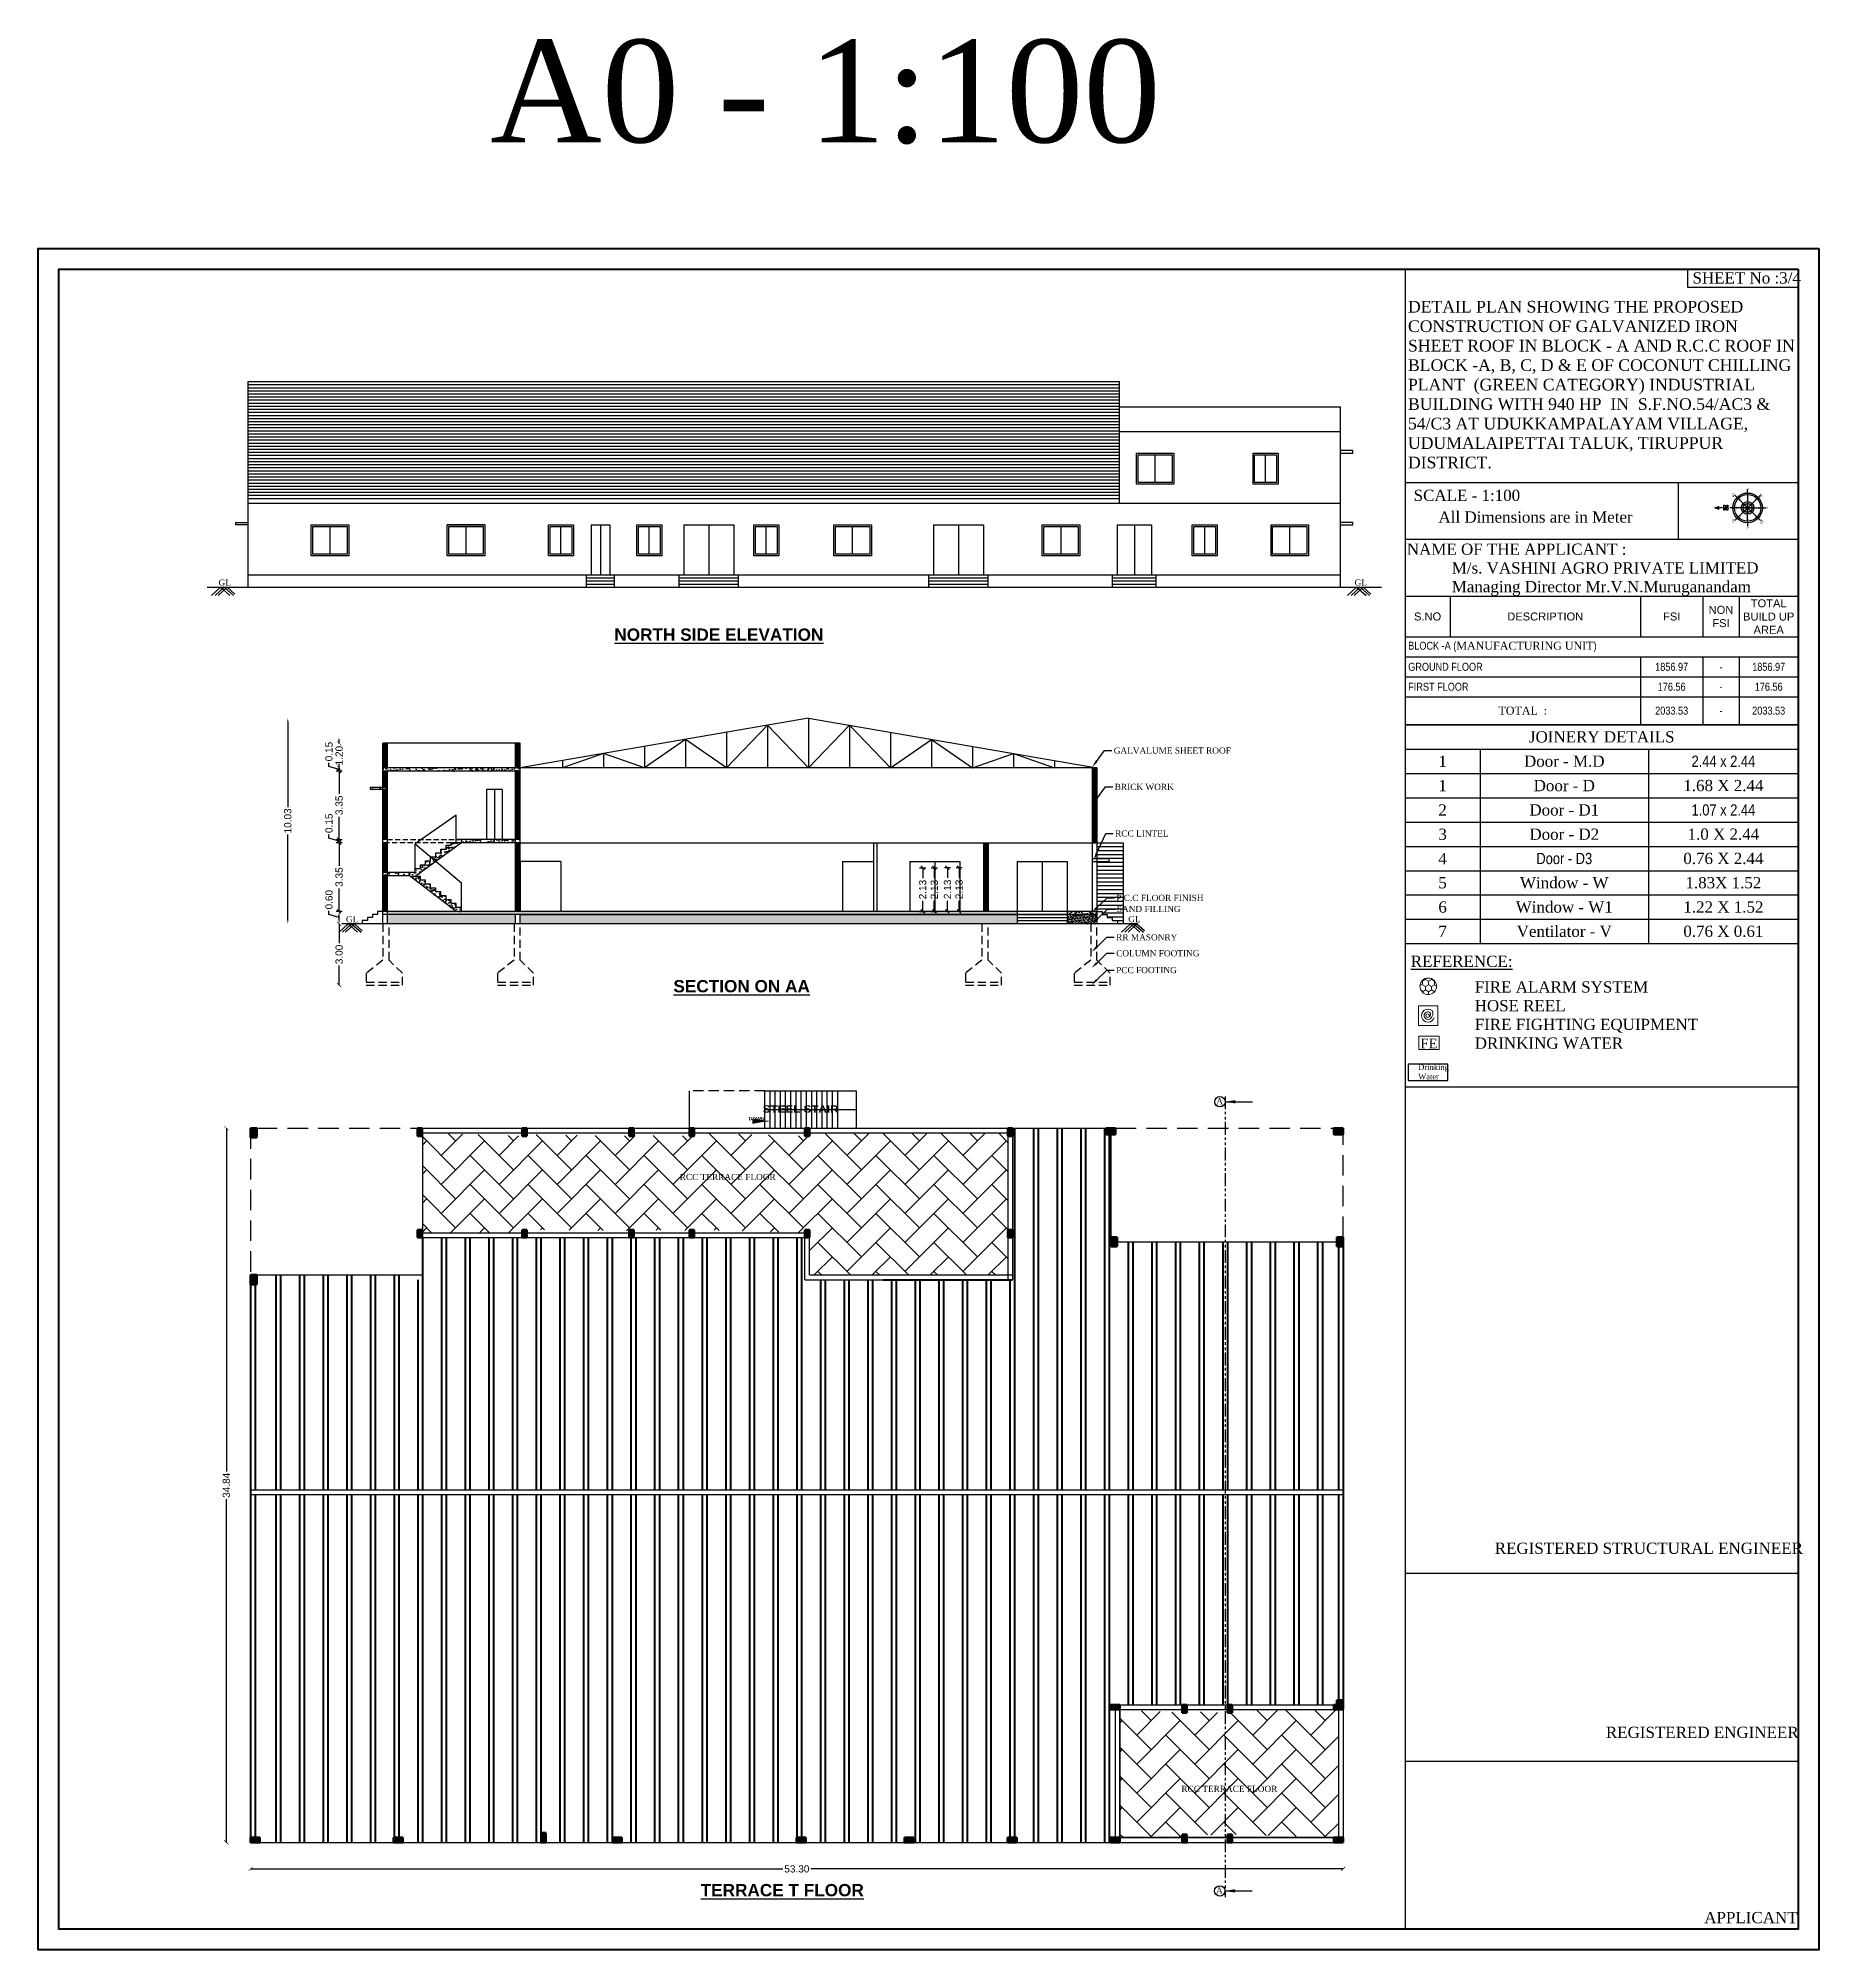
# Model space of a CAD drawing. Header units: metres. Extents: x 7359 to 7957, y 2407 to 2751.
# Drawn here: x 7762.9 to 7849.7, y 2443.1 to 2536.4 of the extents above; entities that cross this region are included whole.
import ezdxf
from ezdxf import colors
from ezdxf.entities.mleader import LeaderData, LeaderLine
from ezdxf.enums import TextEntityAlignment as Align
from ezdxf.math import Vec2, Vec3

# ---------------------------------------------------------------- set-up
doc = ezdxf.new("R2010")
doc.units = ezdxf.units.M
doc.header["$MEASUREMENT"] = 0
for name, pattern in [('DASHED', [0.75, 0.5, -0.25]), ('DASHED2', [0.375, 0.25, -0.125]), ('PHANTOM2', [1.25, 0.625, -0.125, 0.125, -0.125, 0.125, -0.125])]:
    doc.linetypes.add(name, pattern=pattern)
for name, color, linetype in [('BLK_1_FLR_0_REGULAR_ROOM_1', 4, 'Continuous'), ('BLK_1_FLR_0_WC_BATH_HT', 223, 'Continuous'), ('BLK_1_FLR_1_REGULAR_ROOM_2', 117, 'Continuous'), ('BLK_1_HT_OF_BLDG', 5, 'Continuous'), ('BLK_1_PLINTH_HEIGHT', 7, 'Continuous'), ('DIM', 41, 'Continuous'), ('Grid Lines', 8, 'Continuous')]:
    doc.layers.add(name, color=color, linetype=linetype)
doc.layers.add('col', color=50, linetype='Continuous', lineweight=50)
doc.layers.add('Text', color=7, linetype='Continuous', lineweight=9)
doc.styles.add('DIM', font='swissc.ttf')
doc.styles.add('SA', font='arial.ttf')
doc.styles.add('SASI', font='romans.shx', dxfattribs={"height": 2})
doc.styles.add('Schedule', font='times.ttf', dxfattribs={"height": 9})
doc.styles.get("Standard").update_dxf_attribs({"font": 'arial.ttf', "height": 0.35})
doc.styles.add('TI', font='ariblk.ttf', dxfattribs={"height": 9})
doc.styles.add('TIMES NEW ROMAN', font='times.ttf')
doc.dimstyles.new('Copy(2) of Standard', dxfattribs={"dimtxt": 0.3, "dimasz": 0.2, "dimexe": 0.18, "dimexo": 0.0625, "dimgap": 0.09, "dimtad": 0, "dimzin": 0, "dimdsep": 46, "dimtxsty": 'Standard', "dimblk": 'ARCHTICK', "dimcen": 0.09, "dimse1": 1, "dimse2": 1, "dimclrd": 251, "dimclrt": 1, "dimadec": 0, "dimazin": 0, "dimtfac": 1, "dimtofl": 0, "dimtmove": 0, "dimatfit": 3, "dimfxl": 0, "dimtolj": 1, "dimtzin": 0, "dimarcsym": 0})
doc.dimstyles.new('SASI', dxfattribs={"dimtxt": 4, "dimasz": 0.796875, "dimexe": 0, "dimexo": 0, "dimgap": 1, "dimtad": 1, "dimdec": 1, "dimzin": 3, "dimdsep": 46, "dimlunit": 4, "dimtxsty": 'SASI', "dimblk": 'SASI', "dimcen": 0.09, "dimse1": 1, "dimse2": 1, "dimclrd": 256, "dimclre": 256, "dimclrt": 4, "dimadec": 0, "dimazin": 0, "dimtfac": 1, "dimtdec": 1, "dimtofl": 0, "dimtmove": 0, "dimatfit": 3, "dimfxl": 0, "dimtolj": 1, "dimtzin": 0, "dimlwd": 0, "dimlwe": 5, "dimarcsym": 0})
doc.dimstyles.new('STANDARD$0', dxfattribs={"dimtxt": 0.25, "dimasz": 0.18, "dimexe": 0.15, "dimexo": 0.15, "dimgap": 0.1, "dimtad": 0, "dimzin": 0, "dimdsep": 46, "dimtxsty": 'Standard', "dimblk": 'OBLIQUE', "dimcen": 0.0625, "dimdle": 0.02, "dimadec": 0, "dimazin": 0, "dimtfac": 1, "dimtix": 1, "dimtofl": 0, "dimtmove": 2, "dimatfit": 3, "dimldrblk": 'OBLIQUE', "dimfxl": 0, "dimtolj": 1, "dimtzin": 0, "dimarcsym": 0})
pattern_1 = [(45, (-5171.6834, -1336.4887), (0, 1.41421356), [3, -1]), (135, (-5170.9763, -1335.7816), (1e-16, 1.41421356), [3, -1])]
pattern_2 = [(50, (0, 0), (1.434520365, -0.12550427), [0.15, -1.65]), (355, (0, 0), (-0.277502667, 1.504384267), [0.12, -1.32]), (100.4514, (0.1195, -0.0105), (1.157018763, 1.378879084), [0.12748038, -1.402284224]), (46.1842, (0, 0.4), (2.134482097, -0.33103803), [0.225, -2.475]), (96.6356, (0.1779, 0.3724), (1.86932541, 1.94823574), [0.191220576, -2.103426]), (351.1842, (0, 0.4), (1.86932389, 1.9482372), [0.18, -1.98]), (21, (0.2, 0.3), (1.193814104, -0.805237781), [0.15, -1.65]), (326, (0.2, 0.3), (0.486630664, 1.45030009), [0.12, -1.32]), (71.4514, (0.2995, 0.2329), (1.680445257, 0.645060993), [0.12748038, -1.402284224]), (37.5, (0, 0), (0.0243197106, 0.6657877077), [0, -1.304, 0, -1.34, 0, -1.325]), (7.5, (0, 0), (0.526139075, 0.788823424), [0, -0.764, 0, -1.274, 0, -0.505]), (327.5, (-0.446, 0), (1.0676448723, -0.0451097435), [0, -0.5, 0, -1.56, 0, -2.07]), (317.5, (-0.646, 0), (1.166372339, 0.200209965), [0, -0.65, 0, -1.036, 0, -1.47])]
pattern_3 = [(50, (-5223.04278, -1873.21812), (0.358630091, -0.0313760675), [0.0375, -0.4125]), (355, (-5223.04278, -1873.21812), (-0.069375667, 0.376096067), [0.03, -0.33]), (100.4514445, (-5223.0129, -1873.22073), (0.289254423, 0.3447199955), [0.031870096, -0.350571056]), (46.1842, (-5223.04278, -1873.1181), (0.533620665, -0.08275964), [0.05625, -0.61875]), (96.6356355, (-5222.9983, -1873.125), (0.467330973, 0.4870593), [0.04780517, -0.52585688]), (351.184164, (-5223.0428, -1873.1181), (0.467330973, 0.4870593), [0.045, -0.495]), (21, (-5222.99278, -1873.14312), (0.298453526, -0.2013094453), [0.0375, -0.4125]), (326, (-5222.99278, -1873.14312), (0.121657666, 0.362575023), [0.03, -0.33]), (71.4514447, (-5222.9679, -1873.1599), (0.420111188, 0.161265576), [0.031870095, -0.350571056]), (37.5, (-5223.04278, -1873.21812), (0.0060799277, 0.1664469269), [0, -0.326, 0, -0.335, 0, -0.33125]), (7.5, (-5223.04278, -1873.21812), (0.1315347687, 0.197205856), [0, -0.191, 0, -0.3185, 0, -0.12625]), (327.5, (-5223.15428, -1873.21812), (0.2669112181, -0.0112774359), [0, -0.125, 0, -0.39, 0, -0.5175]), (317.5, (-5223.20428, -1873.21812), (0.2915930847, 0.050052491), [0, -0.1625, 0, -0.259, 0, -0.3675])]
pattern_4 = [(45, (-5223.042775, -1873.21812), (-0.0530330086, 0.0530330086), []), (45, (-5223.00742, -1873.21812), (-0.0530330086, 0.0530330086), [])]
pattern_5 = [(37.5, (-5223.042775, -1873.21812), (-0.0031496679, 0.09634118845), [0, -0.076, 0, -0.085, 0, -0.08125]), (7.5, (-5223.04278, -1873.21812), (0.0884888353, 0.1411073033), [0, -0.041, 0, -0.0685, 0, -0.02625]), (327.5, (-5223.104275, -1873.21812), (0.1557070931, 0.0002829527), [0, -0.025, 0, -0.09, 0, -0.1175]), (317.5, (-5223.10428, -1873.21812), (0.1503063302, 0.0438837782), [0, -0.0125, 0, -0.059, 0, -0.0675])]

msp = doc.modelspace()

# ---------------------------------------------------------------- texts
at = {"style": 'TI'}
for s, height, p in [('DOWN', 0.152369, (7797.90659, 2483.60225)), ('STEEL STAIR', 0.3555266, (7800.05392, 2483.97541))]:
    msp.add_text(s, height=height, dxfattribs=at).set_placement(p, align=Align.CENTER)
at = {"attachment_point": 1}
for s, width, gutter_width, insert, char_height in [('{\\fTimes New Roman|b0|i0|c0|p18;A0 - 1:100}', 51.1726844, 1, (7784.89939, 2536.31613), 5), ('{\\fTimes New Roman|b0|i0|c0|p18;GL}', 0.5839661, 1, (7771.65536, 2509.98767), 0.3), ('{\\fTimes New Roman|b0|i0|c0|p18;GL}', 0.5839661, 1, (7827.08057, 2509.98767), 0.3), ('{\\fTimes New Roman|b0|i0|c0|p18;GL}', 0.5839661, 1, (7777.87082, 2493.56052), 0.3), ('{\\fTimes New Roman|b0|i0|c0|p18;GL}', 0.5839661, 1, (7816.04015, 2493.56636), 0.3), ('{\\fTimes New Roman|b0|i0|c0|p18;FIRE ALARM SYSTEM\\PHOSE REEL\\H1.83333x; \\H0.54545x;\\PFIRE FIGHTING EQUIPMENT\\H1.55556x; \\H0.64286x;\\PDRINKING WATER\\H1.64815x; }', 10.9247063, 11.41624, (7832.94124, 2490.38151), 0.5479797), ('{\\fTimes New Roman|b0|i0|c0|p18;Drinking \\PWater}', 0.9708327, 0.9133, (7830.1868, 2486.3273), 0.2739898), ('{\\fTimes New Roman|b0|i0|c0|p18;REGISTERED STRUCTURAL ENGINEER}', 14.7112476, 0.9133, (7833.92039, 2462.99658), 0.5479797), ('{\\fTimes New Roman|b0|i0|c0|p18;REGISTERED ENGINEER}', 9.20419, 0.9133, (7839.34355, 2454.01394), 0.5479797), ('{\\fTimes New Roman|b0|i0|c0|p18;APPLICANT}', 4.1512532, 0.9133, (7844.1425, 2444.97738), 0.5479797)]:
    msp.add_mtext_dynamic_manual_height_columns(s, width=width, gutter_width=gutter_width, heights=[0], dxfattribs=dict(at, insert=insert, char_height=char_height))
at = {"lineweight": 30, "insert": (7843.56827, 2524.97555), "char_height": 0.5479797, "width": 5.1075776, "attachment_point": 1, "line_spacing_factor": 1.5, "style": 'TIMES NEW ROMAN'}
msp.add_mtext('SHEET No :3/4', dxfattribs=at)
at = {"linetype": 'ByBlock', "ltscale": 5, "insert": (7829.68613, 2523.58049), "char_height": 0.57, "width": 18.8175436, "attachment_point": 1, "style": 'TIMES NEW ROMAN'}
msp.add_mtext('\\A1;DETAIL PLAN SHOWING THE PROPOSED  CONSTRUCTION OF GALVANIZED IRON  SHEET ROOF IN BLOCK - A AND R.C.C ROOF IN BLOCK -A, B, C, D & E OF COCONUT CHILLING PLANT  (GREEN CATEGORY) INDUSTRIAL BUILDING WITH 940 HP  IN  S.F.NO.54/AC3 & 54/C3 AT UDUKKAMPALAYAM VILLAGE, UDUMALAIPETTAI TALUK, TIRUPPUR DISTRICT.', dxfattribs=at)
at = {"linetype": 'ByBlock', "ltscale": 5, "char_height": 0.5479797, "attachment_point": 1, "style": 'TIMES NEW ROMAN'}
for s, width, gutter_width, insert in [('SCALE - 1:100', 7.5843253, 0.9133, (7829.96277, 2514.36549)), ('All Dimensions are in Meter', 9.428001, 0.9133, (7831.17562, 2513.30888)), ('NAME OF THE APPLICANT : \\P{\\C0;^IM/s. VASHINI AGRO PRIVATE LIMITED\\P^IManaging Director Mr.V.N.Muruganandam\\P^I^I^I^I^I}', 54.3140432, 1.03258, (7829.63019, 2511.73918)), ('{\\LREFERENCE:}', 4.793882, 0.9133, (7829.82247, 2491.63223))]:
    msp.add_mtext_dynamic_manual_height_columns(s, width=width, gutter_width=gutter_width, heights=[0], dxfattribs=dict(at, insert=insert))
at = {"char_height": 0.6, "attachment_point": 4, "style": 'TI'}
for s, insert in [('{\\fArial|b1|i0|c0|p34;\\LNORTH SIDE ELEVATION}', (7790.96589, 2507.29224)), ('{\\fArial|b1|i0|c0|p34;\\LSECTION ON AA}', (7793.84732, 2490.14053)), ('{\\fArial|b1|i0|c0|p34;\\LTERRACE T FLOOR}', (7795.17779, 2446.03708))]:
    msp.add_mtext(s, dxfattribs=dict(at, insert=insert))
at = {"char_height": 0.3, "attachment_point": 2, "style": 'TI'}
for s, insert, width in [('{\\fTimes New Roman|b0|i0|c0|p18;A}', (7820.49674, 2484.68382), 0.3179243), ('{\\fTimes New Roman|b0|i0|c0|p18; RCC TERRACE FLOOR}', (7796.44176, 2480.9868), 6.3873266), ('{\\fTimes New Roman|b0|i0|c0|p18; RCC TERRACE FLOOR}', (7820.91523, 2451.1331), 6.3873266), ('{\\fTimes New Roman|b0|i0|c0|p18;A}', (7820.48574, 2446.18233), 0.3179243)]:
    msp.add_mtext(s, dxfattribs=dict(at, insert=insert, width=width))

# ---------------------------------------------------------------- blocks, each defined once
blk = doc.blocks.new('A$C758114C4')
at = {"layer": 'DIM'}
blk.add_line((0, 2.79), (5.59, 2.79), dxfattribs=at)
at = {"layer": 'DIM', "const_width": 0.219}
for points in [[(0.74, 0.9), (4.85, 4.69)], [(2.79, 5.59), (2.79, 0)]]:
    blk.add_lwpolyline(points, dxfattribs=at)
blk = doc.blocks.new('SASI')
at = {"layer": 'Text'}
blk.add_blockref('A$C758114C4', (-2.79, -2.79), dxfattribs=at)
blk = doc.blocks.new('HYHYHY')
at = {"layer": 'Grid Lines', "ltscale": 10}
h = blk.add_hatch(dxfattribs=at)
h.set_pattern_fill('AR-CONC', color=256, scale=0.2, style=0)
h.set_pattern_definition(pattern_2)
h.paths.add_polyline_path([(102189.4, -26447.3), (102180.4, -26447.3), (102180.4, -26465.3), (102189.4, -26465.3)])
at = {"layer": 'col', "ltscale": 10}
for p, q in [((102180.4, -26447.3), (102189.4, -26447.3)), ((102180.4, -26465.3), (102180.4, -26447.3)), ((102189.4, -26465.3), (102180.4, -26465.3)), ((102189.4, -26447.3), (102189.4, -26465.3))]:
    blk.add_line(p, q, dxfattribs=at)
blk = doc.blocks.new('BH')
at = {"layer": 'Grid Lines', "ltscale": 10}
h = blk.add_hatch(dxfattribs=at)
h.set_pattern_fill('AR-CONC', color=256, scale=0.2, style=0)
h.set_pattern_definition(pattern_2)
h.paths.add_polyline_path([(102359.5, -25291.1), (102350.5, -25291.1), (102350.5, -25306.1), (102359.5, -25306.1)])
at = {"layer": 'col', "ltscale": 10}
for p, q in [((102350.5, -25291.1), (102359.5, -25291.1)), ((102350.5, -25306.1), (102350.5, -25291.1)), ((102359.5, -25291.1), (102359.5, -25306.1)), ((102359.5, -25306.1), (102350.5, -25306.1))]:
    blk.add_line(p, q, dxfattribs=at)
blk = doc.blocks.new('DDF')
at = {"layer": 'Grid Lines', "ltscale": 10}
h = blk.add_hatch(dxfattribs=at)
h.set_pattern_fill('AR-CONC', color=256, scale=0.2, style=0)
h.set_pattern_definition([(50, (-951.191, -188.8332), (1.434520365, -0.12550427), [0.15, -1.65]), (355, (-951.191, -188.8332), (-0.277502667, 1.504384267), [0.12, -1.32]), (100.4514, (-951.0714, -188.8436), (1.157018763, 1.378879084), [0.12748038, -1.402284224]), (46.1842, (-951.191, -188.4332), (2.134482097, -0.33103803), [0.225, -2.475]), (96.6356, (-951.013, -188.4608), (1.86932541, 1.94823574), [0.191220576, -2.103426]), (351.1842, (-951.191, -188.4332), (1.86932389, 1.9482372), [0.18, -1.98]), (21, (-950.991, -188.5332), (1.193814104, -0.805237781), [0.15, -1.65]), (326, (-950.991, -188.5332), (0.486630664, 1.45030009), [0.12, -1.32]), (71.4514, (-950.8915, -188.6003), (1.680445257, 0.645060993), [0.12748038, -1.402284224]), (37.5, (-951.191, -188.8332), (0.0243197106, 0.6657877077), [0, -1.304, 0, -1.34, 0, -1.325]), (7.5, (-951.191, -188.8332), (0.526139075, 0.788823424), [0, -0.764, 0, -1.274, 0, -0.505]), (327.5, (-951.637, -188.8332), (1.0676448723, -0.0451097435), [0, -0.5, 0, -1.56, 0, -2.07]), (317.5, (-951.837, -188.8332), (1.166372339, 0.200209965), [0, -0.65, 0, -1.036, 0, -1.47])])
h.paths.add_polyline_path([(101845.2, -25573.2), (101833.2, -25573.2), (101833.2, -25582.2), (101845.2, -25582.2)])
h.paths.add_polyline_path([(101845.2, -25564.2), (101833.2, -25564.2), (101833.2, -25573.2), (101845.2, -25573.2)])
at = {"layer": 'col', "ltscale": 10}
for p, q in [((101833.2, -25564.2), (101845.2, -25564.2)), ((101833.2, -25582.2), (101833.2, -25564.2)), ((101845.2, -25582.2), (101833.2, -25582.2)), ((101845.2, -25564.2), (101845.2, -25582.2))]:
    blk.add_line(p, q, dxfattribs=at)
blk = doc.blocks.new('_ArchTick')
at = {"color": 0, "linetype": 'ByBlock', "const_width": 0.15}
blk.add_lwpolyline([(-0.5, -0.5), (0.5, 0.5)], dxfattribs=at)
blk = doc.blocks.new('*D384')
at = {"color": 251, "lineweight": -2}
for p, q in [((7772.037, 2483.215), (7772.037, 2466.474)), ((7772.037, 2448.373), (7772.037, 2465.114))]:
    blk.add_line(p, q, dxfattribs=at)
at = {"layer": 'Defpoints', "color": 0}
for p in [(7773.218, 2483.215), (7772.037, 2448.373), (7773.218, 2448.373)]:
    blk.add_point(p, dxfattribs=at)
at = {"color": 251, "lineweight": -2, "xscale": 0.2, "yscale": 0.2, "zscale": 0.2}
for p, rotation in [((7772.037, 2483.215), 90), ((7772.037, 2448.373), 270)]:
    blk.add_blockref('_ArchTick', p, dxfattribs=dict(at, rotation=rotation))
at = {"color": 1, "insert": (7772.037, 2465.794), "char_height": 0.35, "attachment_point": 5, "rotation": 90}
blk.add_mtext('\\A1;34.84', dxfattribs=at)
blk = doc.blocks.new('*D385')
at = {"color": 251, "lineweight": -2}
for p, q in [((7773.218, 2447.076), (7799.19, 2447.076)), ((7826.522, 2447.076), (7800.55, 2447.076))]:
    blk.add_line(p, q, dxfattribs=at)
at = {"layer": 'Defpoints', "color": 0}
for p in [(7773.218, 2448.373), (7826.522, 2448.373), (7826.522, 2447.076)]:
    blk.add_point(p, dxfattribs=at)
at = {"color": 251, "lineweight": -2, "xscale": 0.2, "yscale": 0.2, "zscale": 0.2, "rotation": 180}
blk.add_blockref('_ArchTick', (7773.218, 2447.076), dxfattribs=at)
at = {"color": 251, "lineweight": -2, "xscale": 0.2, "yscale": 0.2, "zscale": 0.2}
blk.add_blockref('_ArchTick', (7826.522, 2447.076), dxfattribs=at)
at = {"color": 1, "insert": (7799.87, 2447.076), "char_height": 0.35, "attachment_point": 5}
blk.add_mtext('\\A1;53.30', dxfattribs=at)
blk = doc.blocks.new('*D318')
at = {"color": 251, "lineweight": -2}
for p, q in [((7777.538, 2493.193), (7777.538, 2492.237)), ((7777.538, 2490.193), (7777.538, 2491.149))]:
    blk.add_line(p, q, dxfattribs=at)
at = {"layer": 'Defpoints', "color": 0}
for p in [(7777.538, 2493.193), (7778.865, 2493.193), (7778.865, 2490.193)]:
    blk.add_point(p, dxfattribs=at)
at = {"color": 251, "lineweight": -2, "xscale": 0.2, "yscale": 0.2, "zscale": 0.2}
for p, rotation in [((7777.538, 2493.193), 90), ((7777.538, 2490.193), 270)]:
    blk.add_blockref('_ArchTick', p, dxfattribs=dict(at, rotation=rotation))
at = {"color": 1, "insert": (7777.538, 2491.693), "char_height": 0.35, "attachment_point": 5, "rotation": 90}
blk.add_mtext('\\A1;3.00', dxfattribs=at)
blk = doc.blocks.new('*D319')
at = {"layer": 'BLK_1_PLINTH_HEIGHT', "color": 0, "lineweight": -2, "ltscale": 400}
for p, q in [((7777.044, 2493.641), (7777.044, 2493.821)), ((7777.538, 2493.493), (7777.044, 2493.641)), ((7777.538, 2493.373), (7777.538, 2493.613))]:
    blk.add_line(p, q, dxfattribs=at)
at = {"layer": 'BLK_1_PLINTH_HEIGHT', "color": 0, "ltscale": 400}
for points in [[(7777.508, 2493.613), (7777.568, 2493.613), (7777.538, 2493.793)], [(7777.508, 2493.373), (7777.568, 2493.373), (7777.538, 2493.193)]]:
    blk.add_solid(points, dxfattribs=at)
at = {"layer": 'Defpoints', "color": 0, "ltscale": 400}
for p in [(7777.538, 2493.793), (7778.865, 2493.193), (7779.668, 2493.793)]:
    blk.add_point(p, dxfattribs=at)
at = {"layer": 'BLK_1_PLINTH_HEIGHT', "color": 0, "ltscale": 400, "insert": (7777.044, 2494.365), "char_height": 0.35, "attachment_point": 5, "rotation": 90}
blk.add_mtext('\\A1;0.60', dxfattribs=at)
blk = doc.blocks.new('_Oblique')
at = {"color": 0, "lineweight": -2}
blk.add_line((-0.5, -0.5), (0.5, 0.5), dxfattribs=at)
blk = doc.blocks.new('*D320')
at = {"layer": 'BLK_1_FLR_0_REGULAR_ROOM_1', "color": 0, "lineweight": -2}
for p, q in [((7777.688, 2497.143), (7777.388, 2497.143)), ((7777.538, 2497.163), (7777.538, 2496.024)), ((7777.538, 2493.773), (7777.538, 2494.912)), ((7777.688, 2493.793), (7777.388, 2493.793))]:
    blk.add_line(p, q, dxfattribs=at)
at = {"layer": 'Defpoints', "color": 0}
for p in [(7777.538, 2497.143), (7779.668, 2497.143), (7779.668, 2493.793)]:
    blk.add_point(p, dxfattribs=at)
at = {"layer": 'BLK_1_FLR_0_REGULAR_ROOM_1', "color": 0, "lineweight": -2, "xscale": 0.18, "yscale": 0.18, "zscale": 0.18}
for p, rotation in [((7777.538, 2497.143), 90), ((7777.538, 2493.793), 270)]:
    blk.add_blockref('_Oblique', p, dxfattribs=dict(at, rotation=rotation))
at = {"layer": 'BLK_1_FLR_0_REGULAR_ROOM_1', "color": 0, "insert": (7777.538, 2495.468), "char_height": 0.35, "attachment_point": 5, "rotation": 90}
blk.add_mtext('\\A1;3.35', dxfattribs=at)
blk = doc.blocks.new('*D321')
at = {"color": 251, "lineweight": -2}
for p, q in [((7777.044, 2497.366), (7777.044, 2497.546)), ((7777.538, 2497.218), (7777.044, 2497.366)), ((7777.538, 2497.293), (7777.538, 2497.493)), ((7777.538, 2497.143), (7777.538, 2497.293)), ((7777.538, 2497.143), (7777.538, 2496.943))]:
    blk.add_line(p, q, dxfattribs=at)
at = {"layer": 'Defpoints', "color": 0}
for p in [(7777.538, 2497.293), (7779.668, 2497.293), (7779.668, 2497.143)]:
    blk.add_point(p, dxfattribs=at)
at = {"color": 251, "lineweight": -2, "xscale": 0.2, "yscale": 0.2, "zscale": 0.2}
for p, rotation in [((7777.538, 2497.293), 270), ((7777.538, 2497.143), 90)]:
    blk.add_blockref('_ArchTick', p, dxfattribs=dict(at, rotation=rotation))
at = {"color": 1, "insert": (7777.044, 2498.092), "char_height": 0.35, "attachment_point": 5, "rotation": 90}
blk.add_mtext('\\A1;0.15', dxfattribs=at)
blk = doc.blocks.new('*D322')
at = {"layer": 'BLK_1_FLR_1_REGULAR_ROOM_2', "color": 0, "lineweight": -2}
for p, q in [((7777.688, 2500.643), (7777.388, 2500.643)), ((7777.538, 2500.663), (7777.538, 2499.524)), ((7777.538, 2497.273), (7777.538, 2498.412)), ((7777.688, 2497.293), (7777.388, 2497.293))]:
    blk.add_line(p, q, dxfattribs=at)
at = {"layer": 'Defpoints', "color": 0}
for p in [(7777.538, 2500.643), (7779.668, 2500.643), (7779.668, 2497.293)]:
    blk.add_point(p, dxfattribs=at)
at = {"layer": 'BLK_1_FLR_1_REGULAR_ROOM_2', "color": 0, "lineweight": -2, "xscale": 0.18, "yscale": 0.18, "zscale": 0.18}
for p, rotation in [((7777.538, 2500.643), 90), ((7777.538, 2497.293), 270)]:
    blk.add_blockref('_Oblique', p, dxfattribs=dict(at, rotation=rotation))
at = {"layer": 'BLK_1_FLR_1_REGULAR_ROOM_2', "color": 0, "insert": (7777.538, 2498.968), "char_height": 0.35, "attachment_point": 5, "rotation": 90}
blk.add_mtext('\\A1;3.35', dxfattribs=at)
blk = doc.blocks.new('*D323')
at = {"color": 251, "lineweight": -2}
for p, q in [((7777.044, 2500.866), (7777.044, 2501.046)), ((7777.538, 2500.718), (7777.044, 2500.866)), ((7777.538, 2500.793), (7777.538, 2500.993)), ((7777.538, 2500.643), (7777.538, 2500.793)), ((7777.538, 2500.643), (7777.538, 2500.443))]:
    blk.add_line(p, q, dxfattribs=at)
at = {"layer": 'Defpoints', "color": 0}
for p in [(7777.538, 2500.793), (7779.668, 2500.793), (7779.668, 2500.643)]:
    blk.add_point(p, dxfattribs=at)
at = {"color": 251, "lineweight": -2, "xscale": 0.2, "yscale": 0.2, "zscale": 0.2}
for p, rotation in [((7777.538, 2500.793), 270), ((7777.538, 2500.643), 90)]:
    blk.add_blockref('_ArchTick', p, dxfattribs=dict(at, rotation=rotation))
at = {"color": 1, "insert": (7777.044, 2501.592), "char_height": 0.35, "attachment_point": 5, "rotation": 90}
blk.add_mtext('\\A1;0.15', dxfattribs=at)
blk = doc.blocks.new('*D324')
at = {"color": 251, "lineweight": -2}
for p, q in [((7777.538, 2501.993), (7777.538, 2502.193)), ((7777.538, 2500.793), (7777.538, 2500.593))]:
    blk.add_line(p, q, dxfattribs=at)
at = {"layer": 'Defpoints', "color": 0}
for p in [(7777.538, 2501.993), (7779.668, 2501.993), (7779.668, 2500.793)]:
    blk.add_point(p, dxfattribs=at)
at = {"color": 251, "lineweight": -2, "xscale": 0.2, "yscale": 0.2, "zscale": 0.2}
for p, rotation in [((7777.538, 2501.993), 270), ((7777.538, 2500.793), 90)]:
    blk.add_blockref('_ArchTick', p, dxfattribs=dict(at, rotation=rotation))
at = {"color": 1, "insert": (7777.538, 2501.393), "char_height": 0.35, "attachment_point": 5, "rotation": 90}
blk.add_mtext('\\A1;1.20', dxfattribs=at)
blk = doc.blocks.new('A$C57323508')
at = {"lineweight": 9}
for p, q in [((0, 0.372), (0.134, 0.372)), ((0.126, 0.097), (0.134, 0.097)), ((0.134, 0.647), (0.158, 0.647)), ((0.213, 0.509), (0.134, 0.647)), ((0.134, 0.372), (0.213, 0.509)), ((0.213, 0.234), (0.134, 0.372)), ((0.134, 0.097), (0.213, 0.234)), ((0.141, 0.084), (0.134, 0.097)), ((0.158, 0.647), (0.181, 0.687)), ((0.213, 0.509), (0.372, 0.509)), ((0.213, 0.234), (0.372, 0.234)), ((0.372, 0.509), (0.451, 0.647)), ((0.451, 0.372), (0.372, 0.509)), ((0.372, 0.234), (0.451, 0.372)), ((0.451, 0.097), (0.372, 0.234)), ((0.396, 0), (0.451, 0.097)), ((0.475, 0.647), (0.41, 0.759)), ((0.451, 0.372), (0.61, 0.372)), ((0.451, 0.097), (0.61, 0.097)), ((0.475, 0.647), (0.634, 0.647)), ((0.689, 0.509), (0.61, 0.647)), ((0.61, 0.372), (0.689, 0.509)), ((0.689, 0.234), (0.61, 0.372)), ((0.61, 0.097), (0.689, 0.234)), ((0.618, 0.084), (0.61, 0.097)), ((0.634, 0.647), (0.648, 0.671)), ((0.689, 0.509), (0.737, 0.509)), ((0.689, 0.234), (0.73, 0.234))]:
    blk.add_line(p, q, dxfattribs=at)
blk.add_circle((0.38, 0.38), 0.38, dxfattribs=at)
blk = doc.blocks.new('A$C3F6E631D')
at = {"lineweight": 9}
for p, q in [((0, 0.885), (0.902, 0.885)), ((0, 0), (0, 0.885)), ((0.902, 0.885), (0.902, 0)), ((0.902, 0), (0, 0))]:
    blk.add_line(p, q, dxfattribs=at)
blk.add_circle((0.448, 0.466), 0.0817, dxfattribs=at)
for centre, radius, start, end in [((0.448, 0.447), 0.299, 321.4372, 253.2573), ((0.449, 0.447), 0.174, 329.12635, 222.29362), ((0.543, 0.517), 0.292, 219.90119, 298.52807), ((0.509, 0.459), 0.135, 195.99312, 311.1342)]:
    blk.add_arc(centre, radius, start, end, dxfattribs=at)
blk = doc.blocks.new('A$C453E5C48')
at = {"linetype": 'ByBlock', "lineweight": 9}
for p, q in [((0, 0.489), (0.639, 0.489)), ((0, 0.063), (0, 0.489)), ((0.639, 0.063), (0, 0.063)), ((0.639, 0.489), (0.639, 0.063))]:
    blk.add_line(p, q, dxfattribs=at)
at = {"lineweight": 9, "style": 'Schedule'}
blk.add_text('FE', height=0.3048, dxfattribs=at).set_placement((0.051, 0.103))
blk = doc.blocks.new('*T167')
at = {"color": 0, "linetype": 'ByBlock', "lineweight": -2}
for p, q in [((0, 0), (19.179, 0)), ((0, 0), (0, -10.673)), ((19.179, 0), (19.179, -10.673)), ((0, -1.185), (19.179, -1.185)), ((3.653, -1.185), (3.653, -10.673)), ((11.873, -1.185), (11.873, -10.673)), ((0, -2.375), (19.179, -2.375)), ((0, -3.565), (19.179, -3.565)), ((0, -4.75), (19.179, -4.75)), ((0, -5.934), (19.179, -5.934)), ((0, -7.119), (19.179, -7.119)), ((0, -8.304), (19.179, -8.304)), ((0, -9.488), (19.179, -9.488)), ((0, -10.673), (19.179, -10.673))]:
    blk.add_line(p, q, dxfattribs=at)
at = {"attachment_point": 5}
for s, insert, char_height, width, style in [('JOINERY DETAILS', (9.59, -0.592), 0.54798, 18.72536, 'TIMES NEW ROMAN'), ('1', (1.827, -1.78), 0.548, 3.19927, 'TIMES NEW ROMAN'), ('Door - M.D', (7.763, -1.78), 0.548, 7.76576, 'TIMES NEW ROMAN'), ('2.44 x 2.44', (15.526, -1.78), 0.54798, 6.85246, 'DIM'), ('1', (1.827, -2.97), 0.548, 3.19927, 'TIMES NEW ROMAN'), ('Door - D', (7.763, -2.97), 0.548, 7.76576, 'TIMES NEW ROMAN'), ('{\\fTimes New Roman|b0|i0|c0|p18;1.68 X 2.44}', (15.526, -2.97), 0.54798, 6.85246, 'DIM'), ('2', (1.827, -4.158), 0.548, 3.19927, 'TIMES NEW ROMAN'), ('1.07 x 2.44', (15.526, -4.158), 0.54798, 6.85246, 'DIM'), ('3', (1.827, -5.342), 0.548, 3.19927, 'TIMES NEW ROMAN'), ('{\\fTimes New Roman|b0|i0|c0|p18;Door - D2}', (7.763, -5.342), 0.54798, 7.76576, 'DIM'), ('{\\fTimes New Roman|b0|i0|c0|p18;1.0 X 2.44}', (15.526, -5.342), 0.54798, 6.85246, 'DIM'), ('4', (1.827, -6.527), 0.548, 3.19927, 'TIMES NEW ROMAN'), ('Door - D3', (7.763, -6.527), 0.548, 7.76576, 'DIM'), ('{\\fTimes New Roman|b0|i0|c0|p18;0.76 X 2.44}', (15.526, -6.527), 0.54798, 6.85246, 'DIM'), ('5', (1.827, -7.711), 0.548, 3.19927, 'TIMES NEW ROMAN'), ('{\\fTimes New Roman|b0|i0|c0|p18;Window - W}', (7.763, -7.711), 0.54798, 7.76576, 'DIM'), ('{\\fTimes New Roman|b0|i0|c0|p18;1.83X 1.52}', (15.526, -7.711), 0.54798, 6.85246, 'DIM'), ('6', (1.827, -8.896), 0.548, 3.19927, 'TIMES NEW ROMAN'), ('Window - W1', (7.763, -8.896), 0.54798, 7.76576, 'TIMES NEW ROMAN'), ('1.22 X 1.52', (15.526, -8.896), 0.54798, 6.85246, 'TIMES NEW ROMAN'), ('7', (1.827, -10.08), 0.548, 3.19927, 'TIMES NEW ROMAN'), ('{\\fTimes New Roman|b0|i0|c0|p18;Ventilator - V}', (7.763, -10.08), 0.54798, 7.76576, 'DIM'), ('{\\fTimes New Roman|b0|i0|c0|p18;0.76 X 0.61}', (15.526, -10.08), 0.54798, 6.85246, 'DIM')]:
    blk.add_mtext(s, dxfattribs=dict(at, insert=insert, char_height=char_height, width=width, style=style))
at = {"color": 0, "insert": (7.763, -4.158), "char_height": 0.548, "width": 7.76576, "attachment_point": 5, "style": 'TIMES NEW ROMAN'}
blk.add_mtext('Door - D1', dxfattribs=at)
blk = doc.blocks.new('A$C4F610507')
blk.add_lwpolyline([(0, 0.03), (4.11, 0.03), (4.11, 1.74), (0, 1.74)], close=True)
blk = doc.blocks.new('TOP NORTH')
at = {"linetype": 'ByBlock', "lineweight": 30}
h = blk.add_hatch(color=256, dxfattribs=at)
h.paths.add_polyline_path([(0, -0.71), (0, -0.79, 1), (0, 0.79), (0, 0.71, -1)])
h.paths.add_polyline_path([(0, 0.24), (0, 0.34, 1), (0, -0.34), (0, -0.24, -1)])
for p, q in [((0, 1.34), (0, 1.49)), ((-0.71, 0), (-0.96, 0)), ((-0.71, 0), (0.24, 0)), ((-0.5, 0.5), (-0.68, 0.68)), ((0.17, -0.17), (-0.5, 0.5)), ((-0.5, -0.5), (0.17, 0.17)), ((0.71, 0), (-0.24, 0)), ((0.5, 0.5), (-0.17, -0.17)), ((-0.17, 0.17), (0.5, -0.5)), ((0, 0.79), (0, 0.96)), ((0, 0.79), (0, 0.71)), ((0, -0.24), (0, 0.71)), ((0, 0.24), (0, 0.34)), ((0, 0.24), (0, -0.71)), ((0.56, 0.56), (0.68, 0.68)), ((0.79, 0), (0.96, 0)), ((-0.5, -0.5), (-0.68, -0.68)), ((0, -0.24), (0, -0.34)), ((0, -0.79), (0, -0.71)), ((0, -0.79), (0, -0.96)), ((0.56, -0.56), (0.68, -0.68))]:
    blk.add_line(p, q, dxfattribs=at)
blk.add_lwpolyline([(-0.02, 1.1), (0.14, 1.1), (0.14, 1.05), (-0.13, 1.05), (-0.13, 1.1), (0.03, 1.21), (-0.13, 1.21), (-0.13, 1.27), (0.14, 1.27), (0.14, 1.21)], close=True, dxfattribs=at)
for radius in [0.793, 0.707, 0.339, 0.24]:
    blk.add_circle((0, 0), radius, dxfattribs=at)
for points in [[(0, 1.83), (-0.11, 1.53), (0, 1.49)], [(0, 1.49), (0.11, 1.53), (0, 1.83)], [(-0.71, 0), (-0.59, 0.06), (-0.59, -0.06)], [(-0.5, 0.5), (-0.38, 0.46), (-0.46, 0.38)], [(0, 0.71), (0.06, 0.59), (-0.06, 0.59)], [(0.5, 0.5), (0.46, 0.38), (0.38, 0.46)], [(0.71, 0), (0.59, -0.06), (0.59, 0.06)], [(-0.5, -0.5), (-0.46, -0.38), (-0.38, -0.46)], [(0, -0.71), (-0.06, -0.59), (0.06, -0.59)], [(0.5, -0.5), (0.38, -0.46), (0.46, -0.38)]]:
    blk.add_solid(points, dxfattribs=at)
at = {"linetype": 'ByBlock', "lineweight": 30, "style": 'SA'}
for s, p in [('W', (-1.03, -0.05)), ('NW', (-0.72, 0.71)), ('NE', (0.68, 0.7)), ('E', (1.01, -0.05)), ('SW', (-0.75, -0.81)), ('S', (0, -1.08)), ('SE', (0.67, -0.79))]:
    blk.add_text(s, height=0.109, dxfattribs=at).set_placement(p, align=Align.CENTER)
blk = doc.blocks.new('*T144')
at = {"color": 0, "linetype": 'ByBlock', "lineweight": -2}
for p, q in [((0, 0), (19.179, 0)), ((0, 0), (0, -6.266)), ((2.19, 0), (2.19, -1.99)), ((11.48, 0), (11.48, -1.99)), ((14.524, 0), (14.524, -1.99)), ((16.292, 0), (16.292, -1.99)), ((19.179, 0), (19.179, -6.266)), ((0, -1.99), (19.179, -1.99)), ((0, -2.963), (19.179, -2.963)), ((11.48, -2.963), (11.48, -6.266)), ((14.524, -2.963), (14.524, -6.266)), ((16.292, -2.963), (16.292, -6.266)), ((0, -3.937), (19.179, -3.937)), ((0, -4.91), (19.179, -4.91)), ((0, -6.266), (19.179, -6.266))]:
    blk.add_line(p, q, dxfattribs=at)
at = {"color": 0, "lineweight": 9, "attachment_point": 5}
for s, insert, char_height, width in [('S.NO', (1.095, -0.995), 0.3882, 1.889), ('DESCRIPTION', (6.835, -0.995), 0.38819, 8.98967), ('FSI ', (13.002, -0.995), 0.3882, 2.74308), ('NON FSI', (15.408, -0.995), 0.3882, 1.46798), ('TOTAL BUILD UP AREA', (17.736, -0.995), 0.38819, 2.58647)]:
    blk.add_mtext(s, dxfattribs=dict(at, insert=insert, char_height=char_height, width=width))
at = {"color": 0, "lineweight": 9, "style": 'DIM'}
for s, insert, char_height, width, attachment_point in [('BLOCK -A ({\\fTimes New Roman|b0|i0|c0|p18;\\C256;MANUFACTURING UNIT})', (0.15, -2.476), 0.38819, 18.87867, 4), ('GROUND FLOOR', (0.15, -3.45), 0.38819, 11.17929, 4), ('1856.97', (13.002, -3.45), 0.3882, 2.74308, 5), ('-', (15.408, -3.45), 0.388, 1.46798, 5), ('1856.97', (17.736, -3.45), 0.3882, 2.58647, 5), ('FIRST FLOOR', (0.15, -4.423), 0.38819, 11.17929, 4), ('176.56', (13.002, -4.423), 0.3882, 2.74308, 5), ('-', (15.408, -4.423), 0.388, 1.46798, 5), ('176.56', (17.736, -4.423), 0.3882, 2.58647, 5), ('{\\fTimes New Roman|b0|i0|c0|p18;TOTAL  :}', (5.74, -5.588), 0.38819, 11.17929, 5), ('2033.53', (13.002, -5.588), 0.3882, 2.74308, 5), ('2033.53', (17.736, -5.588), 0.3882, 2.58647, 5), ('-', (15.408, -5.588), 0.388, 1.46798, 5)]:
    blk.add_mtext(s, dxfattribs=dict(at, insert=insert, char_height=char_height, width=width, attachment_point=attachment_point))
blk = doc.blocks.new('*D72')
at = {"layer": 'BLK_1_FLR_0_WC_BATH_HT', "color": 0, "lineweight": -2}
for p, q in [((7807.637, 2495.932), (7807.937, 2495.932)), ((7807.787, 2495.952), (7807.787, 2495.425)), ((7807.787, 2493.782), (7807.787, 2494.31)), ((7807.637, 2493.802), (7807.937, 2493.802))]:
    blk.add_line(p, q, dxfattribs=at)
at = {"layer": 'Defpoints', "color": 0}
for p in [(7807.398, 2495.932), (7807.787, 2495.932), (7807.398, 2493.802)]:
    blk.add_point(p, dxfattribs=at)
at = {"layer": 'BLK_1_FLR_0_WC_BATH_HT', "color": 0, "lineweight": -2, "xscale": 0.18, "yscale": 0.18, "zscale": 0.18}
for p, rotation in [((7807.787, 2495.932), 90), ((7807.787, 2493.802), 270)]:
    blk.add_blockref('_Oblique', p, dxfattribs=dict(at, rotation=rotation))
at = {"layer": 'BLK_1_FLR_0_WC_BATH_HT', "color": 0, "insert": (7807.787, 2494.867), "char_height": 0.35, "attachment_point": 5, "rotation": 90}
blk.add_mtext('\\A1;2.13', dxfattribs=at)
blk = doc.blocks.new('*D73')
at = {"layer": 'BLK_1_FLR_0_WC_BATH_HT', "color": 0, "lineweight": -2}
for p, q in [((7807.069, 2495.932), (7807.369, 2495.932)), ((7807.219, 2495.952), (7807.219, 2495.425)), ((7807.219, 2493.782), (7807.219, 2494.31)), ((7807.069, 2493.802), (7807.369, 2493.802))]:
    blk.add_line(p, q, dxfattribs=at)
at = {"layer": 'Defpoints', "color": 0}
for p in [(7806.83, 2495.932), (7807.219, 2495.932), (7806.83, 2493.802)]:
    blk.add_point(p, dxfattribs=at)
at = {"layer": 'BLK_1_FLR_0_WC_BATH_HT', "color": 0, "lineweight": -2, "xscale": 0.18, "yscale": 0.18, "zscale": 0.18}
for p, rotation in [((7807.219, 2495.932), 90), ((7807.219, 2493.802), 270)]:
    blk.add_blockref('_Oblique', p, dxfattribs=dict(at, rotation=rotation))
at = {"layer": 'BLK_1_FLR_0_WC_BATH_HT', "color": 0, "insert": (7807.219, 2494.867), "char_height": 0.35, "attachment_point": 5, "rotation": 90}
blk.add_mtext('\\A1;2.13', dxfattribs=at)
blk = doc.blocks.new('*D74')
at = {"layer": 'BLK_1_FLR_0_WC_BATH_HT', "color": 0, "lineweight": -2}
for p, q in [((7806.427, 2495.923), (7806.727, 2495.923)), ((7806.577, 2495.943), (7806.577, 2495.416)), ((7806.577, 2493.773), (7806.577, 2494.301)), ((7806.427, 2493.793), (7806.727, 2493.793))]:
    blk.add_line(p, q, dxfattribs=at)
at = {"layer": 'Defpoints', "color": 0}
for p in [(7806.187, 2495.923), (7806.577, 2495.923), (7806.187, 2493.793)]:
    blk.add_point(p, dxfattribs=at)
at = {"layer": 'BLK_1_FLR_0_WC_BATH_HT', "color": 0, "lineweight": -2, "xscale": 0.18, "yscale": 0.18, "zscale": 0.18}
for p, rotation in [((7806.577, 2495.923), 90), ((7806.577, 2493.793), 270)]:
    blk.add_blockref('_Oblique', p, dxfattribs=dict(at, rotation=rotation))
at = {"layer": 'BLK_1_FLR_0_WC_BATH_HT', "color": 0, "insert": (7806.577, 2494.858), "char_height": 0.35, "attachment_point": 5, "rotation": 90}
blk.add_mtext('\\A1;2.13', dxfattribs=at)
blk = doc.blocks.new('*D75')
at = {"layer": 'BLK_1_FLR_0_WC_BATH_HT', "color": 0, "lineweight": -2}
for p, q in [((7805.859, 2495.923), (7806.159, 2495.923)), ((7806.009, 2495.943), (7806.009, 2495.416)), ((7806.009, 2493.773), (7806.009, 2494.301)), ((7805.859, 2493.793), (7806.159, 2493.793))]:
    blk.add_line(p, q, dxfattribs=at)
at = {"layer": 'Defpoints', "color": 0}
for p in [(7805.619, 2495.923), (7806.009, 2495.923), (7805.619, 2493.793)]:
    blk.add_point(p, dxfattribs=at)
at = {"layer": 'BLK_1_FLR_0_WC_BATH_HT', "color": 0, "lineweight": -2, "xscale": 0.18, "yscale": 0.18, "zscale": 0.18}
for p, rotation in [((7806.009, 2495.923), 90), ((7806.009, 2493.793), 270)]:
    blk.add_blockref('_Oblique', p, dxfattribs=dict(at, rotation=rotation))
at = {"layer": 'BLK_1_FLR_0_WC_BATH_HT', "color": 0, "insert": (7806.009, 2494.858), "char_height": 0.35, "attachment_point": 5, "rotation": 90}
blk.add_mtext('\\A1;2.13', dxfattribs=at)
blk = doc.blocks.new('*D386')
at = {"layer": 'BLK_1_HT_OF_BLDG', "color": 0, "lineweight": -2}
for p, q in [((7775.035, 2503.043), (7775.035, 2498.872)), ((7775.035, 2493.373), (7775.035, 2497.544))]:
    blk.add_line(p, q, dxfattribs=at)
at = {"layer": 'BLK_1_HT_OF_BLDG', "color": 0}
for points in [[(7775.005, 2503.043), (7775.065, 2503.043), (7775.035, 2503.223)], [(7775.005, 2493.373), (7775.065, 2493.373), (7775.035, 2493.193)]]:
    blk.add_solid(points, dxfattribs=at)
at = {"layer": 'Defpoints', "color": 0}
for p in [(7800.441, 2503.223), (7775.035, 2493.193), (7800.441, 2493.193)]:
    blk.add_point(p, dxfattribs=at)
at = {"layer": 'BLK_1_HT_OF_BLDG', "color": 0, "insert": (7775.035, 2498.208), "char_height": 0.35, "attachment_point": 5, "rotation": 90}
blk.add_mtext('\\A1;10.03', dxfattribs=at)

# ---------------------------------------------------------------- dimensions: what is measured, and where the dimension line sits
for base, p1, p2, angle, override, picture, middle in [((7777.53751, 2500.79309), (7779.66829, 2500.64309), (7779.66829, 2500.79309), 270, {"dimpost": '\\X', "dimtmove": 1}, '*D323', (7777.0438, 2501.1362)), ((7777.53751, 2501.99309), (7779.66829, 2500.79309), (7779.66829, 2501.99309), 270, {"dimpost": '\\X', "dimtmove": 1}, '*D324', (7777.53751, 2501.39309)), ((7777.53751, 2497.29309), (7779.66829, 2497.14309), (7779.66829, 2497.29309), 270, {"dimpost": '\\X', "dimtmove": 1}, '*D321', (7777.0438, 2497.6362)), ((7772.03698, 2448.37336), (7773.21793, 2483.21497), (7773.21793, 2448.37336), 90, {"dimpost": '\\X'}, '*D384', (7772.03698, 2465.79417))]:
    dim = msp.add_linear_dim(base=base, p1=p1, p2=p2, angle=angle, dimstyle='Copy(2) of Standard', override=override)
    dim.commit()
    dim.dimension.update_dxf_attribs({"geometry": picture, "text_midpoint": middle})
dim = msp.add_aligned_dim(p1=(7778.86512, 2490.19309), p2=(7778.86512, 2493.19309), distance=1.32762, dimstyle='Copy(2) of Standard', override={"dimpost": '\\X'})
dim.commit()
dim.dimension.update_dxf_attribs({"geometry": '*D318', "text_midpoint": (7777.53751, 2491.69309)})
dim = msp.add_linear_dim(base=(7826.52153, 2447.07565), p1=(7773.21785, 2448.37336), p2=(7826.52153, 2448.37336), dimstyle='Copy(2) of Standard', override={"dimpost": '\\X'})
dim.commit()
dim.dimension.update_dxf_attribs({"geometry": '*D385', "text_midpoint": (7799.86969, 2447.07565)})
at = {"layer": 'BLK_1_FLR_0_REGULAR_ROOM_1', "color": 4}
dim = msp.add_linear_dim(base=(7777.53751, 2497.14309), p1=(7779.66829, 2493.79309), p2=(7779.66829, 2497.14309), angle=270, dimstyle='STANDARD$0', dxfattribs=at)
dim.commit()
dim.dimension.update_dxf_attribs({"geometry": '*D320', "text_midpoint": (7777.53751, 2495.46809)})
at = {"layer": 'BLK_1_FLR_0_WC_BATH_HT', "color": 2}
for p1, p2, picture, middle in [((7805.61937, 2493.79309), (7805.61937, 2495.92309), '*D75', (7806.0089, 2494.85809)), ((7806.82985, 2493.80245), (7806.82985, 2495.93245), '*D73', (7807.21937, 2494.86745))]:
    dim = msp.add_aligned_dim(p1=p1, p2=p2, distance=-0.38953, dimstyle='STANDARD$0', dxfattribs=at)
    dim.commit()
    dim.dimension.update_dxf_attribs({"geometry": picture, "text_midpoint": middle})
at = {"layer": 'BLK_1_FLR_0_WC_BATH_HT', "color": 1}
for p1, p2, picture, middle in [((7806.18734, 2493.79309), (7806.18734, 2495.92309), '*D74', (7806.57687, 2494.85809)), ((7807.39782, 2493.80245), (7807.39782, 2495.93245), '*D72', (7807.78735, 2494.86745))]:
    dim = msp.add_aligned_dim(p1=p1, p2=p2, distance=-0.38953, dimstyle='STANDARD$0', dxfattribs=at)
    dim.commit()
    dim.dimension.update_dxf_attribs({"geometry": picture, "text_midpoint": middle})
at = {"layer": 'BLK_1_FLR_1_REGULAR_ROOM_2', "color": 4}
dim = msp.add_linear_dim(base=(7777.53751, 2500.64309), p1=(7779.66829, 2497.29309), p2=(7779.66829, 2500.64309), angle=270, dimstyle='STANDARD$0', dxfattribs=at)
dim.commit()
dim.dimension.update_dxf_attribs({"geometry": '*D322', "text_midpoint": (7777.53751, 2498.96809)})
at = {"layer": 'BLK_1_HT_OF_BLDG'}
dim = msp.add_aligned_dim(p1=(7800.44124, 2503.22309), p2=(7800.44124, 2493.19309), distance=-25.40628, dimstyle='STANDARD$0', override={"dimtxt": 0.3, "dimexe": 0.18, "dimexo": 0.0625, "dimgap": 0.09, "dimcen": 0.09, "dimdle": 0, "dimse1": 1, "dimse2": 1, "dimtix": 0, "dimtmove": 0, "dimfxl": 1, "dimfxlon": 0}, dxfattribs=at)
dim.commit()
dim.dimension.update_dxf_attribs({"geometry": '*D386', "text_midpoint": (7775.03495, 2498.20809)})
at = {"layer": 'BLK_1_PLINTH_HEIGHT', "ltscale": 400}
dim = msp.add_linear_dim(base=(7777.53751, 2493.79309), p1=(7778.86512, 2493.19309), p2=(7779.66829, 2493.79309), angle=270, dimstyle='STANDARD$0', override={"dimtxt": 0.3, "dimexe": 0.18, "dimexo": 0.0625, "dimgap": 0.09, "dimcen": 0.09, "dimdle": 0, "dimse1": 1, "dimse2": 1, "dimtix": 0, "dimtmove": 1, "dimfxl": 0, "dimfxlon": 0}, dxfattribs=at)
dim.commit()
dim.dimension.update_dxf_attribs({"geometry": '*D319', "text_midpoint": (7777.0438, 2493.9112)})

# ---------------------------------------------------------------- hatches: boundary and pattern name
h = msp.add_hatch()
h.set_pattern_fill('ANSI32', color=256, scale=0.2)
h.set_pattern_definition(pattern_4)
h.paths.add_polyline_path([(7779.66829, 2500.79309), (7779.89829, 2500.79309), (7779.89829, 2501.99309), (7779.66829, 2501.99309)])
h = msp.add_hatch()
h.set_pattern_fill('ANSI32', color=256, scale=0.2)
h.set_pattern_definition(pattern_4)
h.paths.add_polyline_path([(7786.37252, 2501.99309), (7786.14396, 2501.99309), (7786.14396, 2500.79309), (7786.37252, 2500.79309)])
h = msp.add_hatch()
h.set_pattern_fill('AR-CONC', color=256, scale=0.05)
h.set_pattern_definition(pattern_3)
h.paths.add_polyline_path([(7786.37252, 2500.64309), (7786.37252, 2500.79309), (7779.66829, 2500.79309), (7779.66829, 2500.64309)])
h = msp.add_hatch()
h.set_pattern_fill('ANSI32', color=256, scale=0.2)
h.set_pattern_definition(pattern_4)
h.paths.add_polyline_path([(7779.89829, 2500.64309), (7779.66829, 2500.64309), (7779.66829, 2499.85309), (7779.89829, 2499.85309)])
h = msp.add_hatch()
h.set_pattern_fill('ANSI32', color=256, scale=0.2)
h.set_pattern_definition(pattern_4)
h.paths.add_polyline_path([(7786.37252, 2500.64309), (7786.14396, 2500.64309), (7786.14396, 2497.29309), (7786.37252, 2497.29309)])
h = msp.add_hatch()
h.set_pattern_fill('ANSI32', color=256, scale=0.2)
h.set_pattern_definition(pattern_4)
h.paths.add_polyline_path([(7814.50996, 2500.79309), (7814.2814, 2500.79309), (7814.2814, 2497.14309), (7814.50996, 2497.14309)])
h = msp.add_hatch()
h.set_pattern_fill('AR-CONC', color=256, scale=0.05)
h.set_pattern_definition(pattern_3)
h.paths.add_polyline_path([(7779.66829, 2499.73309), (7779.66829, 2499.85309), (7779.06829, 2499.85309), (7779.06829, 2499.73309)])
h.paths.add_polyline_path([(7779.89829, 2499.73309), (7779.89829, 2499.85309), (7779.66829, 2499.85309), (7779.66829, 2499.73309)])
h = msp.add_hatch()
h.set_pattern_fill('ANSI32', color=256, scale=0.2)
h.set_pattern_definition(pattern_4)
h.paths.add_polyline_path([(7779.89829, 2499.73309), (7779.66829, 2499.73309), (7779.66829, 2497.29309), (7779.89829, 2497.29309)])
h = msp.add_hatch()
h.set_pattern_fill('ANSI32', color=256, scale=0.2)
h.set_pattern_definition(pattern_4)
h.paths.add_polyline_path([(7779.89829, 2497.14309), (7779.66829, 2497.14309), (7779.66829, 2495.69309), (7779.89829, 2495.69309)])
h = msp.add_hatch()
h.set_pattern_fill('AR-CONC', color=256, scale=0.05)
h.set_pattern_definition(pattern_3)
h.paths.add_polyline_path([(7783.2529, 2493.79309), (7783.5029, 2493.79309), (7783.5029, 2493.98309), (7783.2529, 2493.98309), (7783.2529, 2494.17309), (7783.0029, 2494.17309), (7783.0029, 2494.36309), (7782.7529, 2494.36309), (7782.7529, 2494.55309), (7782.5029, 2494.55309), (7782.5029, 2494.74309), (7782.2529, 2494.74309), (7782.2529, 2494.93309), (7782.0029, 2494.93309), (7782.0029, 2495.12309), (7781.7529, 2495.12309), (7781.7529, 2495.31309), (7781.5029, 2495.31309), (7781.5029, 2495.50309), (7781.2529, 2495.50309), (7783.5029, 2497.14309), (7783.0029, 2497.14309), (7783.0029, 2497.02309), (7782.7529, 2497.02309), (7782.7529, 2496.83309), (7782.5029, 2496.83309), (7782.5029, 2496.64309), (7782.2529, 2496.64309), (7782.2529, 2496.45309), (7782.0029, 2496.45309), (7782.0029, 2496.26309), (7781.7529, 2496.26309), (7781.7529, 2496.07309), (7781.5029, 2496.07309), (7781.5029, 2495.88309), (7781.2529, 2495.88309), (7781.2529, 2495.69309), (7780.96342, 2495.69309), (7779.89829, 2495.69309), (7779.89829, 2495.54309), (7780.96342, 2495.54309)])
h = msp.add_hatch()
h.set_pattern_fill('AR-CONC', color=256, scale=0.05)
h.set_pattern_definition(pattern_3)
h.paths.add_polyline_path([(7783.5029, 2497.29309), (7783.5029, 2497.14309), (7786.14396, 2497.14309), (7786.14396, 2497.29309)])
h = msp.add_hatch()
h.set_pattern_fill('ANSI32', color=256, scale=0.2)
h.set_pattern_definition(pattern_4)
h.paths.add_polyline_path([(7786.14396, 2493.79309), (7786.37252, 2493.79309), (7786.37252, 2497.14309), (7786.14396, 2497.14309)])
h = msp.add_hatch()
h.set_pattern_fill('ANSI32', color=256, scale=0.2)
h.set_pattern_definition([(45, (-5272.60645, -1860.27791), (-0.0530330086, 0.0530330086), []), (45, (-5272.571095, -1860.27791), (-0.0530330086, 0.0530330086), [])])
h.paths.add_polyline_path([(7809.20244, 2497.14309), (7808.97389, 2497.14309), (7808.97389, 2493.79309), (7809.20244, 2493.79309)])
h = msp.add_hatch()
h.set_pattern_fill('AR-CONC', color=256, scale=0.05)
h.set_pattern_definition(pattern_3)
h.paths.add_polyline_path([(7779.66829, 2495.69309), (7779.66829, 2495.54309), (7779.89829, 2495.54309), (7779.89829, 2495.69309)])
h = msp.add_hatch()
h.set_pattern_fill('ANSI32', color=256, scale=0.2)
h.set_pattern_definition(pattern_4)
h.paths.add_polyline_path([(7779.89829, 2495.54309), (7779.66829, 2495.54309), (7779.66829, 2493.79309), (7779.89829, 2493.79309)])
h = msp.add_hatch()
h.set_pattern_fill('AR-CONC', color=256, scale=0.05)
h.set_pattern_definition(pattern_3)
h.paths.add_polyline_path([(7779.89829, 2493.79309), (7779.89829, 2493.64309), (7810.62455, 2493.64309), (7810.62455, 2493.79309)])
h = msp.add_hatch()
h.set_pattern_fill('AR-SAND', color=256, scale=0.05)
h.set_pattern_definition(pattern_5)
h.paths.add_polyline_path([(7786.14396, 2493.19309), (7786.14396, 2493.64309), (7779.89829, 2493.64309), (7779.89829, 2493.19309)])
h = msp.add_hatch()
h.set_pattern_fill('AR-SAND', color=256, scale=0.05)
h.set_pattern_definition(pattern_5)
h.paths.add_polyline_path([(7810.62455, 2493.19309), (7810.62455, 2493.64309), (7786.37252, 2493.64309), (7786.37534, 2493.19309)])
h = msp.add_hatch()
h.set_pattern_fill('AR-CONC', color=256, scale=0.05)
h.set_pattern_definition(pattern_3)
h.paths.add_polyline_path([(7814.50996, 2493.64309), (7814.50996, 2493.79309), (7813.06245, 2493.79309), (7813.06245, 2493.64309)])
h = msp.add_hatch()
h.set_pattern_fill('AR-SAND', color=256, scale=0.05)
h.set_pattern_definition(pattern_5)
h.paths.add_polyline_path([(7814.50996, 2493.19309), (7814.50996, 2493.64309), (7813.06245, 2493.64309), (7813.06245, 2493.19309)])
h = msp.add_hatch()
h.set_pattern_fill('AR-HBONE', color=256, scale=0.25)
h.set_pattern_definition(pattern_1)
h.paths.add_polyline_path([(7791.69262, 2478.26299), (7791.92117, 2478.26299), (7794.62571, 2478.2136), (7794.62571, 2478.26299), (7794.85426, 2478.26299), (7800.26335, 2478.11063), (7800.26335, 2478.26299), (7800.49335, 2478.26299), (7800.49335, 2476.0551), (7810.16586, 2476.0551), (7810.16586, 2482.98642), (7800.4919, 2482.98642), (7800.4919, 2482.83405), (7800.26335, 2482.83405), (7794.85426, 2482.98642), (7794.85426, 2482.83338), (7794.62571, 2482.83338), (7791.92117, 2482.86515), (7791.92117, 2482.83405), (7791.69262, 2482.83405), (7786.70255, 2482.90937), (7786.70255, 2482.83405), (7786.47399, 2482.83405), (7781.5982, 2482.98642), (7781.5982, 2482.83405), (7781.5982, 2478.11063), (7786.47399, 2478.11063), (7786.47399, 2478.26299), (7786.70255, 2478.26299), (7791.69262, 2478.20693)])
h.paths.add_polyline_path([(7794.0204, 2480.51598), (7798.86311, 2480.51598), (7798.86311, 2481.15653), (7794.0204, 2481.15653)], flags=24)
h = msp.add_hatch()
h.set_pattern_fill('AR-HBONE', color=256, scale=0.25)
h.set_pattern_definition(pattern_1)
h.paths.add_polyline_path([(7821.11244, 2454.84903), (7821.11244, 2454.69666), (7820.88389, 2454.69666), (7818.9031, 2454.75407), (7818.9031, 2454.69666), (7818.67455, 2454.69666), (7815.62718, 2454.84903), (7815.62718, 2448.60192), (7818.67455, 2448.60192), (7818.67455, 2448.75429), (7818.9031, 2448.75429), (7820.88389, 2448.71344), (7820.88389, 2448.75429), (7821.11244, 2448.75429), (7826.29297, 2448.60192), (7826.29297, 2454.84903)])
h.paths.add_polyline_path([(7818.49387, 2450.66228), (7823.33659, 2450.66228), (7823.33659, 2451.30283), (7818.49387, 2451.30283)], flags=24)

# ---------------------------------------------------------------- linework, layer by layer
for p, q in [((7829.5488, 2525.13212), (7829.5488, 2444.13212)), ((7829.5488, 2525.13212), (7829.5488, 2454.84326)), ((7773.09417, 2509.6144), (7773.09417, 2519.6444)), ((7773.09417, 2519.6444), (7815.61245, 2519.6444)), ((7773.09417, 2519.4944), (7815.61245, 2519.4944)), ((7773.09417, 2519.3444), (7815.61245, 2519.3444)), ((7773.09417, 2519.1944), (7815.61245, 2519.1944)), ((7773.09417, 2519.0444), (7815.61245, 2519.0444)), ((7815.61245, 2513.7144), (7815.61245, 2519.6444)), ((7773.09417, 2518.8944), (7815.61245, 2518.8944)), ((7773.09417, 2518.7444), (7815.61245, 2518.7444)), ((7773.09417, 2518.5944), (7815.61245, 2518.5944)), ((7773.09417, 2518.4444), (7815.61245, 2518.4444)), ((7773.09417, 2518.2944), (7815.61245, 2518.2944)), ((7773.09417, 2518.1444), (7815.61245, 2518.1444)), ((7815.61245, 2518.4144), (7826.39787, 2518.4144)), ((7826.39787, 2509.6144), (7826.39787, 2518.4144)), ((7773.09417, 2517.9944), (7815.61245, 2517.9944)), ((7773.09417, 2517.8444), (7815.61245, 2517.8444)), ((7773.09417, 2517.6944), (7815.61245, 2517.6944)), ((7773.09417, 2517.5444), (7815.61245, 2517.5444)), ((7773.09417, 2517.3944), (7815.61245, 2517.3944)), ((7773.09417, 2517.2444), (7815.61245, 2517.2444)), ((7815.61245, 2517.2144), (7826.39787, 2517.2144)), ((7773.09417, 2517.0944), (7815.61245, 2517.0944)), ((7773.09417, 2516.9444), (7815.61245, 2516.9444)), ((7773.09417, 2516.7944), (7815.61245, 2516.7944)), ((7773.09417, 2516.6444), (7815.61245, 2516.6444)), ((7773.09417, 2516.4944), (7815.61245, 2516.4944)), ((7773.09417, 2516.3444), (7815.61245, 2516.3444)), ((7826.99787, 2516.2744), (7826.39787, 2516.2744)), ((7826.99787, 2516.1544), (7826.99787, 2516.2744)), ((7773.09417, 2516.1944), (7815.61245, 2516.1944)), ((7773.09417, 2516.0444), (7815.61245, 2516.0444)), ((7773.09417, 2515.8944), (7815.61245, 2515.8944)), ((7773.09417, 2515.7444), (7815.61245, 2515.7444)), ((7773.09417, 2515.5944), (7815.61245, 2515.5944)), ((7773.09417, 2515.4444), (7815.61245, 2515.4444)), ((7773.09417, 2515.2944), (7815.61245, 2515.2944)), ((7817.35288, 2514.7144), (7817.35288, 2516.0744)), ((7822.73568, 2514.7144), (7822.73568, 2516.0744)), ((7826.39787, 2516.1544), (7826.99787, 2516.1544)), ((7773.09417, 2515.1444), (7815.61245, 2515.1444)), ((7773.09417, 2514.9944), (7815.61245, 2514.9944)), ((7773.09417, 2514.8444), (7815.61245, 2514.8444)), ((7773.09417, 2514.6944), (7815.61245, 2514.6944)), ((7773.09417, 2514.5444), (7815.61245, 2514.5444)), ((7773.09417, 2514.3944), (7815.61245, 2514.3944)), ((7829.5488, 2514.71628), (7848.72809, 2514.71628)), ((7842.86157, 2514.71628), (7842.86157, 2511.94668)), ((7773.09417, 2514.2444), (7815.61245, 2514.2444)), ((7773.09417, 2514.0944), (7815.61245, 2514.0944)), ((7773.09417, 2513.9444), (7815.61245, 2513.9444)), ((7773.09417, 2513.7144), (7826.39787, 2513.7144)), ((7772.49417, 2512.6544), (7772.49417, 2512.7744)), ((7772.49417, 2512.7744), (7773.09417, 2512.7744)), ((7773.09417, 2512.6544), (7772.49417, 2512.6544)), ((7777.09599, 2511.2144), (7777.09599, 2512.5744)), ((7784.64563, 2512.6544), (7782.8172, 2512.6544)), ((7783.73142, 2511.2144), (7783.73142, 2512.5744)), ((7788.35967, 2511.2144), (7788.35967, 2512.5744)), ((7789.82935, 2512.6544), (7790.74356, 2512.6544)), ((7789.82935, 2512.6544), (7789.82935, 2510.2144)), ((7790.28645, 2512.6544), (7790.28645, 2510.2144)), ((7790.74356, 2512.6544), (7790.74356, 2510.2144)), ((7792.66722, 2511.2144), (7792.66722, 2512.5744)), ((7794.36232, 2512.6544), (7796.80022, 2512.6544)), ((7794.36232, 2512.6544), (7794.36232, 2510.2144)), ((7795.58127, 2512.6544), (7795.58127, 2510.2144)), ((7796.80022, 2512.6544), (7796.80022, 2510.2144)), ((7798.38105, 2511.2144), (7798.38105, 2512.5744)), ((7802.59024, 2511.2144), (7802.59024, 2512.5744)), ((7806.53913, 2512.6544), (7808.97703, 2512.6544)), ((7806.53913, 2512.6544), (7806.53913, 2510.2144)), ((7807.75808, 2512.6544), (7807.75808, 2510.2144)), ((7808.97703, 2512.6544), (7808.97703, 2510.2144)), ((7812.76086, 2511.2144), (7812.76086, 2512.5744)), ((7815.50349, 2512.6544), (7817.17955, 2512.6544)), ((7815.50349, 2512.6544), (7815.50349, 2510.2144)), ((7816.34152, 2512.6544), (7816.34152, 2510.2144)), ((7817.17955, 2512.6544), (7817.17955, 2510.2144)), ((7819.76982, 2511.2144), (7819.76982, 2512.5744)), ((7823.91758, 2511.2144), (7823.91758, 2512.5744)), ((7826.99787, 2512.7744), (7826.39787, 2512.7744)), ((7826.39787, 2512.6544), (7826.99787, 2512.6544)), ((7826.99787, 2512.6544), (7826.99787, 2512.7744)), ((7829.5488, 2511.94668), (7848.72809, 2511.94668)), ((7784.64563, 2511.1344), (7782.8172, 2511.1344)), ((7773.09417, 2510.2144), (7826.39787, 2510.2144)), ((7789.60022, 2509.6144), (7789.60022, 2510.2144)), ((7789.60022, 2510.0644), (7790.97154, 2510.0644)), ((7789.60022, 2509.9144), (7790.97154, 2509.9144)), ((7789.60022, 2509.7644), (7790.97154, 2509.7644)), ((7790.97154, 2509.6144), (7790.97154, 2510.2144)), ((7794.13377, 2509.6144), (7794.13377, 2510.2144)), ((7794.13377, 2510.0644), (7797.02877, 2510.0644)), ((7794.13377, 2509.9144), (7797.02877, 2509.9144)), ((7794.13377, 2509.7644), (7797.02877, 2509.7644)), ((7797.02877, 2509.6144), (7797.02877, 2510.2144)), ((7806.31058, 2509.6144), (7806.31058, 2510.2144)), ((7806.31058, 2510.0644), (7809.20558, 2510.0644)), ((7806.31058, 2509.9144), (7809.20558, 2509.9144)), ((7806.31058, 2509.7644), (7809.20558, 2509.7644)), ((7809.20558, 2509.6144), (7809.20558, 2510.2144)), ((7815.27494, 2509.6144), (7815.27494, 2510.2144)), ((7815.27494, 2510.0644), (7817.4081, 2510.0644)), ((7815.27494, 2509.9144), (7817.4081, 2509.9144)), ((7815.27494, 2509.7644), (7817.4081, 2509.7644)), ((7817.4081, 2509.6144), (7817.4081, 2510.2144)), ((7771.09417, 2509.6144), (7828.39787, 2509.6144)), ((7800.44124, 2503.22309), (7786.37252, 2500.79309)), ((7800.44124, 2503.22309), (7814.50996, 2500.79309)), ((7800.44124, 2503.22309), (7800.44124, 2500.79309)), ((7798.44124, 2502.87764), (7796.44124, 2500.79309)), ((7796.44124, 2502.53219), (7796.44124, 2500.79309)), ((7798.44124, 2502.87764), (7798.44124, 2500.79309)), ((7800.44124, 2500.79309), (7798.44124, 2502.87764)), ((7800.44124, 2500.79309), (7802.44124, 2502.87764)), ((7802.44124, 2502.87764), (7802.44124, 2500.79309)), ((7802.44124, 2502.87764), (7804.44124, 2500.79309)), ((7804.44124, 2502.53219), (7804.44124, 2500.79309)), ((7779.66829, 2493.19309), (7779.66829, 2501.99309)), ((7786.37252, 2501.99309), (7779.66829, 2501.99309)), ((7779.89829, 2500.79309), (7779.89829, 2501.99309)), ((7786.14396, 2500.79309), (7786.14396, 2501.99309)), ((7786.37252, 2493.79309), (7786.37252, 2501.99309)), ((7790.44124, 2501.49585), (7788.44124, 2500.79309)), ((7790.44124, 2501.49585), (7790.44124, 2500.79309)), ((7792.44124, 2500.79309), (7790.44124, 2501.49585)), ((7794.44124, 2502.18675), (7792.44124, 2500.79309)), ((7792.44124, 2501.8413), (7792.44124, 2500.79309)), ((7794.44124, 2502.18675), (7794.44124, 2500.79309)), ((7796.44124, 2500.79309), (7794.44124, 2502.18675)), ((7804.44124, 2500.79309), (7806.44124, 2502.18675)), ((7806.44124, 2502.18675), (7806.44124, 2500.79309)), ((7806.44124, 2502.18675), (7808.44124, 2500.79309)), ((7808.44124, 2501.8413), (7808.44124, 2500.79309)), ((7808.44124, 2500.79309), (7810.44124, 2501.49585)), ((7810.44124, 2501.49585), (7810.44124, 2500.79309)), ((7810.44124, 2501.49585), (7812.44124, 2500.79309)), ((7786.37252, 2500.79309), (7779.66829, 2500.79309)), ((7786.37252, 2500.64309), (7779.66829, 2500.64309)), ((7779.89829, 2493.19309), (7779.89829, 2500.64309)), ((7786.14396, 2493.79309), (7786.14396, 2500.64309)), ((7814.50996, 2500.79309), (7786.37252, 2500.79309)), ((7788.44124, 2501.1504), (7788.44124, 2500.79309)), ((7812.44124, 2501.1504), (7812.44124, 2500.79309)), ((7814.2814, 2500.83256), (7814.2814, 2493.79309)), ((7814.50996, 2500.79309), (7814.50996, 2493.19309)), ((7779.06829, 2499.73309), (7779.06829, 2499.85309)), ((7779.06829, 2499.85309), (7779.66829, 2499.85309)), ((7779.66829, 2499.73309), (7779.06829, 2499.73309)), ((7779.66829, 2499.85309), (7779.89829, 2499.85309)), ((7779.89829, 2499.73309), (7779.66829, 2499.73309)), ((7785.49783, 2499.73309), (7784.73599, 2499.73309)), ((7784.73599, 2499.73309), (7784.73599, 2497.29309)), ((7785.11691, 2499.73309), (7785.11691, 2497.29309)), ((7785.49783, 2499.73309), (7785.49783, 2497.29309)), ((7783.2529, 2498.49309), (7781.2529, 2497.08309)), ((7783.2529, 2497.29309), (7783.2529, 2498.49309)), ((7779.89829, 2497.29309), (7779.66829, 2497.29309)), ((7779.89829, 2497.14309), (7779.66829, 2497.14309)), ((7781.2529, 2495.88309), (7781.2529, 2497.08309)), ((7781.2529, 2497.08309), (7783.5029, 2495.18309)), ((7786.37252, 2497.14309), (7783.0029, 2497.14309)), ((7786.37252, 2497.29309), (7783.2529, 2497.29309)), ((7786.37252, 2497.14309), (7814.50996, 2497.14309)), ((7803.61559, 2497.14309), (7803.61559, 2493.79309)), ((7803.76796, 2497.14309), (7803.76796, 2493.79309)), ((7808.97389, 2497.14309), (7808.97389, 2493.79309)), ((7809.20244, 2497.14309), (7809.20244, 2493.79309)), ((7814.50996, 2497.14309), (7815.81103, 2497.14309)), ((7814.50996, 2496.95309), (7815.81103, 2496.95309)), ((7814.50996, 2496.76309), (7815.81103, 2496.76309)), ((7815.81103, 2493.19309), (7815.81103, 2497.14309)), ((7786.37505, 2496.23309), (7786.37505, 2493.79309)), ((7788.35331, 2496.23309), (7786.37505, 2496.23309)), ((7788.35331, 2496.23309), (7788.35331, 2493.79309)), ((7802.0919, 2496.23309), (7802.0919, 2493.79309)), ((7802.0919, 2496.23309), (7803.61559, 2496.23309)), ((7803.61559, 2496.23309), (7803.61559, 2493.79309)), ((7805.38053, 2496.23309), (7805.38053, 2493.79309)), ((7805.38053, 2496.23309), (7807.81843, 2496.23309)), ((7806.59948, 2496.23309), (7806.59948, 2493.79309)), ((7807.81843, 2496.23309), (7807.81843, 2493.79309)), ((7810.62455, 2496.23309), (7810.62455, 2493.79309)), ((7810.62455, 2496.23309), (7813.06245, 2496.23309)), ((7811.8435, 2496.23309), (7811.8435, 2493.79309)), ((7813.06245, 2496.23309), (7813.06245, 2493.79309)), ((7814.50996, 2496.35309), (7814.2814, 2496.35309)), ((7814.2814, 2496.23309), (7814.50996, 2496.23309)), ((7814.50996, 2496.57309), (7815.81103, 2496.57309)), ((7814.50996, 2496.38309), (7815.81103, 2496.38309)), ((7815.10996, 2496.35309), (7814.50996, 2496.35309)), ((7814.50996, 2496.23309), (7815.10996, 2496.23309)), ((7814.50996, 2496.19309), (7815.81103, 2496.19309)), ((7814.50996, 2496.00309), (7815.81103, 2496.00309)), ((7814.50996, 2495.81309), (7815.81103, 2495.81309)), ((7815.10996, 2496.23309), (7815.10996, 2496.35309)), ((7783.5029, 2493.98309), (7783.5029, 2495.18309)), ((7814.50996, 2495.62309), (7815.81103, 2495.62309)), ((7814.50996, 2495.43309), (7815.81103, 2495.43309)), ((7814.50996, 2495.24309), (7815.81103, 2495.24309)), ((7814.50996, 2495.05309), (7815.81103, 2495.05309)), ((7814.50996, 2494.86309), (7815.81103, 2494.86309)), ((7814.50996, 2494.67309), (7815.81103, 2494.67309)), ((7814.50996, 2494.48309), (7815.81103, 2494.48309)), ((7814.50996, 2494.29309), (7815.81103, 2494.29309)), ((7814.50996, 2494.10309), (7815.81103, 2494.10309)), ((7814.50996, 2493.91309), (7815.81103, 2493.91309)), ((7816.50996, 2493.19309), (7777.66829, 2493.19309)), ((7814.50996, 2493.79309), (7779.66829, 2493.79309)), ((7814.50996, 2493.64309), (7779.66829, 2493.64309)), ((7786.14396, 2493.19309), (7786.14396, 2493.64309)), ((7786.37252, 2493.19309), (7786.37252, 2493.64309)), ((7810.62455, 2493.79309), (7810.62455, 2493.19309)), ((7810.62455, 2493.64309), (7813.06245, 2493.64309)), ((7810.62455, 2493.49309), (7813.06245, 2493.49309)), ((7810.62455, 2493.34309), (7813.06245, 2493.34309)), ((7813.06245, 2493.79309), (7813.06245, 2493.19309)), ((7814.75996, 2493.72309), (7815.81103, 2493.72309)), ((7815.00996, 2493.53309), (7815.81103, 2493.53309)), ((7815.25996, 2493.34309), (7815.81103, 2493.34309)), ((7829.5488, 2485.23846), (7848.72809, 2485.23846)), ((7773.21793, 2483.21497), (7773.44648, 2483.21497)), ((7781.36965, 2483.21497), (7794.85425, 2483.21497)), ((7781.5982, 2482.98642), (7794.85425, 2482.98642)), ((7781.5982, 2482.98642), (7781.5982, 2478.11063)), ((7794.85425, 2483.21497), (7800.4919, 2483.21497)), ((7794.85425, 2483.21497), (7794.85425, 2482.98642)), ((7794.85425, 2482.98642), (7800.26335, 2482.98642)), ((7810.16586, 2482.98642), (7810.16586, 2475.8251)), ((7810.1673, 2483.21497), (7815.42402, 2483.21497)), ((7810.39586, 2482.98642), (7810.39586, 2475.8251)), ((7815.19547, 2482.98642), (7815.19547, 2477.67891)), ((7815.42402, 2483.21497), (7815.42402, 2482.98642)), ((7781.5982, 2478.11063), (7800.26335, 2478.11063)), ((7781.5982, 2477.88207), (7800.26335, 2477.88207)), ((7781.5982, 2476.05365), (7781.5982, 2477.88207)), ((7800.26335, 2475.8251), (7800.26335, 2477.88207)), ((7800.49335, 2476.0551), (7800.49335, 2477.88207)), ((7815.19547, 2477.67891), (7826.52153, 2477.67891)), ((7826.52153, 2477.90747), (7826.52153, 2477.67891)), ((7773.21793, 2476.05365), (7781.5982, 2476.05365)), ((7800.26335, 2475.8251), (7810.39586, 2475.8251)), ((7800.49335, 2476.0551), (7810.39586, 2476.0551)), ((7773.21793, 2465.56706), (7826.52153, 2465.56706)), ((7773.21793, 2465.33706), (7826.52153, 2465.33706)), ((7829.5488, 2461.50954), (7848.72809, 2461.50954)), ((7815.39862, 2454.84903), (7815.39862, 2448.37336)), ((7815.62718, 2455.07903), (7818.65094, 2455.07903)), ((7815.62718, 2454.84903), (7818.65094, 2454.84903)), ((7815.62718, 2454.84903), (7815.62718, 2448.60192)), ((7818.87949, 2455.07903), (7826.52153, 2455.07903)), ((7818.87949, 2454.84903), (7826.52153, 2454.84903)), ((7826.29297, 2454.84903), (7826.29297, 2448.60192)), ((7826.29297, 2454.84903), (7826.52153, 2454.84903)), ((7826.29297, 2454.84903), (7826.52153, 2454.84903)), ((7826.52153, 2455.07758), (7826.52153, 2454.84903)), ((7826.52153, 2454.84903), (7826.52153, 2448.37336)), ((7815.62718, 2453.68722), (7815.62718, 2453.43962)), ((7829.5488, 2452.33115), (7848.72809, 2452.33115)), ((7815.39862, 2448.37336), (7826.52153, 2448.37336)), ((7815.62718, 2448.60192), (7818.67455, 2448.60192)), ((7818.9031, 2448.60192), (7820.88389, 2448.60192)), ((7821.11244, 2448.60192), (7826.29297, 2448.60192))]:
    msp.add_line(p, q)
at = {"linetype": 'DASHED2'}
for p, q in [((7779.89829, 2497.29309), (7783.2529, 2497.29309)), ((7783.0029, 2497.14309), (7779.89829, 2497.14309))]:
    msp.add_line(p, q, dxfattribs=at)
at = {"linetype": 'DASHED', "ltscale": 0.8}
for p, q in [((7778.86512, 2490.34309), (7780.62372, 2490.34309)), ((7785.26744, 2490.34309), (7787.02604, 2490.34309)), ((7808.09732, 2490.34309), (7809.85592, 2490.34309)), ((7813.40344, 2490.34309), (7815.16204, 2490.34309))]:
    msp.add_line(p, q, dxfattribs=at)
at = {"linetype": 'DASHED2', "ltscale": 2}
for p in [(7798.30795, 2485.04339), (7794.62571, 2483.21497)]:
    msp.add_line(p, (7794.62571, 2485.04339), dxfattribs=at)
at = {"linetype": 'Continuous', "ltscale": 4}
for p, q in [((7794.62571, 2483.21497), (7794.62571, 2484.99261)), ((7798.30795, 2485.04339), (7802.77743, 2485.04339)), ((7798.30795, 2484.12918), (7798.30795, 2485.04339)), ((7798.5619, 2484.12918), (7798.5619, 2485.04339)), ((7798.81585, 2484.12918), (7798.81585, 2485.04339)), ((7799.06979, 2484.12918), (7799.06979, 2485.04339)), ((7799.32374, 2484.12918), (7799.32374, 2485.04339)), ((7799.57769, 2484.12918), (7799.57769, 2485.04339)), ((7799.83164, 2484.12918), (7799.83164, 2485.04339)), ((7800.08558, 2484.12918), (7800.08558, 2485.04339)), ((7800.33953, 2484.12918), (7800.33953, 2485.04339)), ((7800.59348, 2484.12918), (7800.59348, 2485.04339)), ((7800.84743, 2484.12918), (7800.84743, 2485.04339)), ((7801.10137, 2484.12918), (7801.10137, 2485.04339)), ((7801.35532, 2484.12918), (7801.35532, 2485.04339)), ((7801.60927, 2484.12918), (7801.60927, 2485.04339)), ((7801.86322, 2484.12918), (7801.86322, 2485.04339)), ((7802.77743, 2483.21522), (7802.77743, 2485.04339)), ((7798.30795, 2484.12918), (7802.77743, 2484.12918)), ((7798.30795, 2483.21497), (7798.30795, 2484.12918)), ((7798.5619, 2483.21497), (7798.5619, 2484.12918)), ((7798.81585, 2483.21497), (7798.81585, 2484.12918)), ((7799.06979, 2483.21497), (7799.06979, 2484.12918)), ((7799.32374, 2483.21497), (7799.32374, 2484.12918)), ((7799.57769, 2483.21497), (7799.57769, 2484.12918)), ((7799.83164, 2483.21497), (7799.83164, 2484.12918)), ((7800.08558, 2483.21497), (7800.08558, 2484.12918)), ((7800.33953, 2483.21497), (7800.33953, 2484.12918)), ((7800.59348, 2483.21497), (7800.59348, 2484.12918)), ((7800.84743, 2483.21497), (7800.84743, 2484.12918)), ((7801.10137, 2483.21497), (7801.10137, 2484.12918)), ((7801.35532, 2483.21497), (7801.35532, 2484.12918)), ((7801.60927, 2483.21497), (7801.60927, 2484.12918)), ((7801.86322, 2483.21497), (7801.86322, 2484.12918)), ((7794.85426, 2483.21473), (7794.85425, 2483.21473)), ((7800.4919, 2483.21497), (7810.1673, 2483.21497)), ((7800.4919, 2482.98642), (7810.1673, 2482.98642)), ((7773.21793, 2448.37336), (7815.39862, 2448.37336))]:
    msp.add_line(p, q, dxfattribs=at)
at = {"linetype": 'PHANTOM2'}
msp.add_line((7820.76485, 2484.76883), (7820.76485, 2445.69444), dxfattribs=at)
at = {"linetype": 'DASHED2', "ltscale": 4}
for p, q in [((7773.21793, 2483.21497), (7773.21793, 2475.8251)), ((7773.52267, 2483.21497), (7781.36965, 2483.21497)), ((7815.42402, 2483.21497), (7826.52153, 2483.21497)), ((7826.52153, 2477.90747), (7826.52153, 2483.21497))]:
    msp.add_line(p, q, dxfattribs=at)
at = {"lineweight": 40}
for p, q in [((7810.49108, 2483.21497), (7810.49108, 2465.56706)), ((7811.41634, 2483.21497), (7811.41634, 2465.56706)), ((7811.64634, 2483.21497), (7811.64634, 2465.56706)), ((7812.57161, 2483.21497), (7812.57161, 2465.56706)), ((7812.80161, 2483.21497), (7812.80161, 2465.56706)), ((7813.72687, 2483.21497), (7813.72687, 2465.56706)), ((7813.95687, 2483.21497), (7813.95687, 2465.56706)), ((7814.88213, 2483.21497), (7814.88213, 2465.56706)), ((7815.11213, 2483.21497), (7815.11213, 2465.56706)), ((7781.60951, 2477.88207), (7781.60951, 2465.56706)), ((7782.53477, 2477.88207), (7782.53477, 2465.56706)), ((7782.76477, 2477.88207), (7782.76477, 2465.56706)), ((7783.69003, 2477.88207), (7783.69003, 2465.56706)), ((7783.92003, 2477.88207), (7783.92003, 2465.56706)), ((7784.8453, 2477.88207), (7784.8453, 2465.56706)), ((7785.0753, 2477.88207), (7785.0753, 2465.56706)), ((7786.00056, 2477.88207), (7786.00056, 2465.56706)), ((7786.23056, 2477.88207), (7786.23056, 2465.56706)), ((7787.15582, 2477.88207), (7787.15582, 2465.56706)), ((7787.38582, 2477.88207), (7787.38582, 2465.56706)), ((7788.31108, 2477.88207), (7788.31108, 2465.56706)), ((7788.54108, 2477.88207), (7788.54108, 2465.56706)), ((7789.46635, 2477.88207), (7789.46635, 2465.56706)), ((7789.69635, 2477.88207), (7789.69635, 2465.56706)), ((7790.62161, 2477.88207), (7790.62161, 2465.56706)), ((7790.85161, 2477.88207), (7790.85161, 2465.56706)), ((7791.77687, 2477.88207), (7791.77687, 2465.56706)), ((7792.00687, 2477.88207), (7792.00687, 2465.56706)), ((7792.93214, 2477.88207), (7792.93214, 2465.56706)), ((7793.16214, 2477.88207), (7793.16214, 2465.56706)), ((7794.0874, 2477.88207), (7794.0874, 2465.56706)), ((7794.3174, 2477.88207), (7794.3174, 2465.56706)), ((7795.24266, 2477.88207), (7795.24266, 2465.56706)), ((7795.47266, 2477.88207), (7795.47266, 2465.56706)), ((7796.39793, 2477.88207), (7796.39793, 2465.56706)), ((7796.62793, 2477.88207), (7796.62793, 2465.56706)), ((7797.55319, 2477.88207), (7797.55319, 2465.56706)), ((7797.78319, 2477.88207), (7797.78319, 2465.56706)), ((7798.70845, 2477.88207), (7798.70845, 2465.56706)), ((7798.93845, 2477.88207), (7798.93845, 2465.56706)), ((7799.86371, 2477.88207), (7799.86371, 2465.56706)), ((7800.09371, 2477.88207), (7800.09371, 2465.56706)), ((7816.03739, 2477.67891), (7816.03739, 2465.56706)), ((7816.26739, 2477.67891), (7816.26739, 2465.56706)), ((7817.19266, 2477.67891), (7817.19266, 2465.56706)), ((7817.42266, 2477.67891), (7817.42266, 2465.56706)), ((7818.34792, 2477.67891), (7818.34792, 2465.56706)), ((7818.57792, 2477.67891), (7818.57792, 2465.56706)), ((7819.50318, 2477.67891), (7819.50318, 2465.56706)), ((7819.73318, 2477.67891), (7819.73318, 2465.56706)), ((7820.65845, 2477.67891), (7820.65845, 2465.56706)), ((7820.88845, 2477.67891), (7820.88845, 2465.56706)), ((7821.81371, 2477.67891), (7821.81371, 2465.56706)), ((7822.04371, 2477.67891), (7822.04371, 2465.56706)), ((7822.96897, 2477.67891), (7822.96897, 2465.56706)), ((7823.19897, 2477.67891), (7823.19897, 2465.56706)), ((7824.12423, 2477.67891), (7824.12423, 2465.56706)), ((7824.35423, 2477.67891), (7824.35423, 2465.56706)), ((7825.2795, 2477.67891), (7825.2795, 2465.56706)), ((7825.5095, 2477.67891), (7825.5095, 2465.56706)), ((7826.29153, 2477.67891), (7826.29153, 2465.56706)), ((7826.52153, 2477.67891), (7826.52153, 2455.07758)), ((7773.21793, 2475.8251), (7773.21793, 2455.07903)), ((7773.44793, 2475.8251), (7773.44793, 2465.56706)), ((7774.44793, 2476.05365), (7774.44793, 2465.56706)), ((7774.67793, 2476.05365), (7774.67793, 2465.56706)), ((7775.60319, 2476.05365), (7775.60319, 2465.56706)), ((7775.83319, 2476.05365), (7775.83319, 2465.56706)), ((7776.75846, 2476.05365), (7776.75846, 2465.56706)), ((7776.98846, 2476.05365), (7776.98846, 2465.56706)), ((7777.91372, 2476.05365), (7777.91372, 2465.56706)), ((7778.14372, 2476.05365), (7778.14372, 2465.56706)), ((7779.06898, 2476.05365), (7779.06898, 2465.56706)), ((7779.29898, 2476.05365), (7779.29898, 2465.56706)), ((7780.22424, 2476.05365), (7780.22424, 2465.56706)), ((7780.45424, 2476.05365), (7780.45424, 2465.56706)), ((7781.37951, 2475.8251), (7781.37951, 2465.56706)), ((7801.01898, 2475.8251), (7801.01898, 2465.56706)), ((7801.24898, 2475.8251), (7801.24898, 2465.56706)), ((7802.17424, 2475.8251), (7802.17424, 2465.56706)), ((7802.40424, 2475.8251), (7802.40424, 2465.56706)), ((7803.3295, 2475.8251), (7803.3295, 2465.56706)), ((7803.5595, 2475.8251), (7803.5595, 2465.56706)), ((7804.07256, 2475.8251), (7810.39586, 2475.8251)), ((7804.48477, 2475.8251), (7804.48477, 2465.56706)), ((7804.71477, 2475.8251), (7804.71477, 2465.56706)), ((7805.64003, 2475.8251), (7805.64003, 2465.56706)), ((7805.87003, 2475.8251), (7805.87003, 2465.56706)), ((7806.79529, 2475.8251), (7806.79529, 2465.56706)), ((7807.02529, 2475.8251), (7807.02529, 2465.56706)), ((7807.95055, 2475.8251), (7807.95055, 2465.56706)), ((7808.18055, 2475.8251), (7808.18055, 2465.56706)), ((7809.10582, 2475.8251), (7809.10582, 2465.56706)), ((7809.33582, 2475.8251), (7809.33582, 2465.56706)), ((7810.26108, 2475.8251), (7810.26108, 2465.56706)), ((7773.44793, 2465.33706), (7773.44793, 2448.37336)), ((7774.44793, 2465.33706), (7774.44793, 2448.37336)), ((7774.67793, 2465.33706), (7774.67793, 2448.37336)), ((7775.60319, 2465.33706), (7775.60319, 2448.37336)), ((7775.83319, 2465.33706), (7775.83319, 2448.37336)), ((7776.75846, 2465.33706), (7776.75846, 2448.37336)), ((7776.98846, 2465.33706), (7776.98846, 2448.37336)), ((7777.91372, 2465.33706), (7777.91372, 2448.37336)), ((7778.14372, 2465.33706), (7778.14372, 2448.37336)), ((7779.06898, 2465.33706), (7779.06898, 2448.37336)), ((7779.29898, 2465.33706), (7779.29898, 2448.37336)), ((7780.22424, 2465.33706), (7780.22424, 2448.37336)), ((7780.45424, 2465.33706), (7780.45424, 2448.37336)), ((7781.37951, 2465.33706), (7781.37951, 2448.37336)), ((7781.60951, 2465.33706), (7781.60951, 2448.37336)), ((7782.53477, 2465.33706), (7782.53477, 2448.37336)), ((7782.76477, 2465.33706), (7782.76477, 2448.37336)), ((7783.69003, 2465.33706), (7783.69003, 2448.37336)), ((7783.92003, 2465.33706), (7783.92003, 2448.37336)), ((7784.8453, 2465.33706), (7784.8453, 2448.37336)), ((7785.0753, 2465.33706), (7785.0753, 2448.37336)), ((7786.00056, 2465.33706), (7786.00056, 2448.37336)), ((7786.23056, 2465.33706), (7786.23056, 2448.37336)), ((7787.15582, 2465.33706), (7787.15582, 2448.37336)), ((7787.38582, 2465.33706), (7787.38582, 2448.37336)), ((7788.31108, 2465.33706), (7788.31108, 2448.37336)), ((7788.54108, 2465.33706), (7788.54108, 2448.37336)), ((7789.46635, 2465.33706), (7789.46635, 2448.37336)), ((7789.69635, 2465.33706), (7789.69635, 2448.37336)), ((7790.62161, 2465.33706), (7790.62161, 2448.37336)), ((7790.85161, 2465.33706), (7790.85161, 2448.37336)), ((7791.77687, 2465.33706), (7791.77687, 2448.37336)), ((7792.00687, 2465.33706), (7792.00687, 2448.37336)), ((7792.93214, 2465.33706), (7792.93214, 2448.37336)), ((7793.16214, 2465.33706), (7793.16214, 2448.37336)), ((7794.0874, 2465.33706), (7794.0874, 2448.37336)), ((7794.3174, 2465.33706), (7794.3174, 2448.37336)), ((7795.24266, 2465.33706), (7795.24266, 2448.37336)), ((7795.47266, 2465.33706), (7795.47266, 2448.37336)), ((7796.39793, 2465.33706), (7796.39793, 2448.37336)), ((7796.62793, 2465.33706), (7796.62793, 2448.37336)), ((7797.55319, 2465.33706), (7797.55319, 2448.37336)), ((7797.78319, 2465.33706), (7797.78319, 2448.37336)), ((7798.70845, 2465.33706), (7798.70845, 2448.37336)), ((7798.93845, 2465.33706), (7798.93845, 2448.37336)), ((7799.86371, 2465.33706), (7799.86371, 2448.37336)), ((7800.09371, 2465.33706), (7800.09371, 2448.37336)), ((7801.01898, 2465.33706), (7801.01898, 2448.37336)), ((7801.24898, 2465.33706), (7801.24898, 2448.37336)), ((7802.17424, 2465.33706), (7802.17424, 2448.37336)), ((7802.40424, 2465.33706), (7802.40424, 2448.37336)), ((7803.3295, 2465.33706), (7803.3295, 2448.37336)), ((7803.5595, 2465.33706), (7803.5595, 2448.37336)), ((7804.48477, 2465.33706), (7804.48477, 2448.37336)), ((7804.71477, 2465.33706), (7804.71477, 2448.37336)), ((7805.64003, 2465.33706), (7805.64003, 2448.37336)), ((7805.87003, 2465.33706), (7805.87003, 2448.37336)), ((7806.79529, 2465.33706), (7806.79529, 2448.37336)), ((7807.02529, 2465.33706), (7807.02529, 2448.37336)), ((7807.95055, 2465.33706), (7807.95055, 2448.37336)), ((7808.18055, 2465.33706), (7808.18055, 2448.37336)), ((7809.10582, 2465.33706), (7809.10582, 2448.37336)), ((7809.33582, 2465.33706), (7809.33582, 2448.37336)), ((7810.26108, 2465.33706), (7810.26108, 2448.37336)), ((7810.49108, 2465.33706), (7810.49108, 2448.37336)), ((7811.41634, 2465.33706), (7811.41634, 2448.37336)), ((7811.64634, 2465.33706), (7811.64634, 2448.37336)), ((7812.57161, 2465.33706), (7812.57161, 2448.37336)), ((7812.80161, 2465.33706), (7812.80161, 2448.37336)), ((7813.72687, 2465.33706), (7813.72687, 2448.37336)), ((7813.95687, 2465.33706), (7813.95687, 2448.37336)), ((7814.88213, 2465.33706), (7814.88213, 2448.37336)), ((7815.11213, 2465.33706), (7815.11213, 2448.37336)), ((7816.03739, 2465.33706), (7816.03739, 2455.07903)), ((7816.26739, 2465.33706), (7816.26739, 2455.07903)), ((7817.19266, 2465.33706), (7817.19266, 2455.07903)), ((7817.42266, 2465.33706), (7817.42266, 2455.07903)), ((7818.34792, 2465.33706), (7818.34792, 2455.07903)), ((7818.57792, 2465.33706), (7818.57792, 2455.07903)), ((7819.50318, 2465.33706), (7819.50318, 2455.07903)), ((7819.73318, 2465.33706), (7819.73318, 2455.07903)), ((7820.65845, 2465.33706), (7820.65845, 2455.07903)), ((7820.88845, 2465.33706), (7820.88845, 2455.07903)), ((7821.81371, 2465.33706), (7821.81371, 2455.07903)), ((7822.04371, 2465.33706), (7822.04371, 2455.07903)), ((7822.96897, 2465.33706), (7822.96897, 2455.07903)), ((7823.19897, 2465.33706), (7823.19897, 2455.07903)), ((7824.12423, 2465.33706), (7824.12423, 2455.07903)), ((7824.35423, 2465.33706), (7824.35423, 2455.07903)), ((7825.2795, 2465.33706), (7825.2795, 2455.07903)), ((7825.5095, 2465.33706), (7825.5095, 2455.07903)), ((7826.29153, 2465.33706), (7826.29153, 2455.07758)), ((7773.21793, 2455.07758), (7773.21793, 2448.37192))]:
    msp.add_line(p, q, dxfattribs=at)
for points in [[(7849.72809, 2526.13212), (7849.72809, 2443.13212), (7762.85815, 2443.13212), (7762.85815, 2526.13212)], [(7848.72809, 2525.13212), (7848.72809, 2444.13212), (7763.85815, 2444.13212), (7763.85815, 2525.13212)]]:
    msp.add_lwpolyline(points, close=True, dxfattribs=at)
at = {"ltscale": 0.4}
msp.add_lwpolyline([(7848.72809, 2525.13212), (7843.31985, 2525.13212), (7843.31985, 2524.25618), (7848.72809, 2524.25618)], close=True, dxfattribs=at)
for points in [[(7816.43867, 2516.1544), (7818.2671, 2516.1544), (7818.2671, 2514.6344), (7816.43867, 2514.6344)], [(7816.51867, 2516.0744), (7818.1871, 2516.0744), (7818.1871, 2514.7144), (7816.51867, 2514.7144)], [(7822.1262, 2516.1544), (7823.34515, 2516.1544), (7823.34515, 2514.6344), (7822.1262, 2514.6344)], [(7822.2062, 2516.0744), (7823.26515, 2516.0744), (7823.26515, 2514.7144), (7822.2062, 2514.7144)], [(7776.18178, 2512.6544), (7778.01021, 2512.6544), (7778.01021, 2511.1344), (7776.18178, 2511.1344)], [(7776.26178, 2512.5744), (7777.93021, 2512.5744), (7777.93021, 2511.2144), (7776.26178, 2511.2144)], [(7782.8172, 2512.6544), (7784.64563, 2512.6544), (7784.64563, 2511.1344), (7782.8172, 2511.1344)], [(7782.8972, 2512.5744), (7784.56563, 2512.5744), (7784.56563, 2511.2144), (7782.8972, 2511.2144)], [(7787.75019, 2512.6544), (7788.96914, 2512.6544), (7788.96914, 2511.1344), (7787.75019, 2511.1344)], [(7787.83019, 2512.5744), (7788.88914, 2512.5744), (7788.88914, 2511.2144), (7787.83019, 2511.2144)], [(7792.05774, 2512.6544), (7793.27669, 2512.6544), (7793.27669, 2511.1344), (7792.05774, 2511.1344)], [(7792.13774, 2512.5744), (7793.19669, 2512.5744), (7793.19669, 2511.2144), (7792.13774, 2511.2144)], [(7797.77157, 2512.6544), (7798.99052, 2512.6544), (7798.99052, 2511.1344), (7797.77157, 2511.1344)], [(7797.85157, 2512.5744), (7798.91052, 2512.5744), (7798.91052, 2511.2144), (7797.85157, 2511.2144)], [(7801.67602, 2512.6544), (7803.50445, 2512.6544), (7803.50445, 2511.1344), (7801.67602, 2511.1344)], [(7801.75602, 2512.5744), (7803.42445, 2512.5744), (7803.42445, 2511.2144), (7801.75602, 2511.2144)], [(7811.84664, 2512.6544), (7813.67507, 2512.6544), (7813.67507, 2511.1344), (7811.84664, 2511.1344)], [(7811.92664, 2512.5744), (7813.59507, 2512.5744), (7813.59507, 2511.2144), (7811.92664, 2511.2144)], [(7819.16035, 2512.6544), (7820.3793, 2512.6544), (7820.3793, 2511.1344), (7819.16035, 2511.1344)], [(7819.24035, 2512.5744), (7820.2993, 2512.5744), (7820.2993, 2511.2144), (7819.24035, 2511.2144)], [(7823.00336, 2512.6544), (7824.83179, 2512.6544), (7824.83179, 2511.1344), (7823.00336, 2511.1344)], [(7823.08336, 2512.5744), (7824.75179, 2512.5744), (7824.75179, 2511.2144), (7823.08336, 2511.2144)], [(7786.37534, 2493.19309), (7786.37252, 2493.64309), (7810.62455, 2493.64309), (7810.62455, 2493.19309)], [(7815.62718, 2454.84903), (7826.29297, 2454.84903), (7826.29297, 2448.60192), (7815.62718, 2448.60192)]]:
    msp.add_lwpolyline(points, close=True)
for points in [[(7771.31761, 2509.20725), (7771.75619, 2509.6144), (7772.21418, 2509.19999)], [(7771.49461, 2509.20725), (7771.9332, 2509.6144), (7772.39118, 2509.19999)], [(7771.64193, 2509.20725), (7772.08051, 2509.6144), (7772.45283, 2509.2775)], [(7826.74282, 2509.20725), (7827.18141, 2509.6144), (7827.63939, 2509.19999)], [(7826.91982, 2509.20725), (7827.35841, 2509.6144), (7827.81639, 2509.19999)], [(7827.06714, 2509.20725), (7827.50573, 2509.6144), (7827.87805, 2509.2775)], [(7781.2529, 2495.69309), (7781.2529, 2495.88309), (7781.5029, 2495.88309), (7781.5029, 2496.07309), (7781.7529, 2496.07309), (7781.7529, 2496.26309), (7782.0029, 2496.26309), (7782.0029, 2496.45309), (7782.2529, 2496.45309), (7782.2529, 2496.64309), (7782.5029, 2496.64309), (7782.5029, 2496.64309), (7782.5029, 2496.83309), (7782.7529, 2496.83309), (7782.7529, 2497.02309), (7783.0029, 2497.02309), (7783.0029, 2497.14309), (7783.2529, 2497.14309), (7783.2529, 2497.29309), (7783.5029, 2497.29309), (7783.5029, 2497.14309), (7781.2529, 2495.50309)], [(7781.2529, 2495.69309), (7780.96342, 2495.69309), (7779.66829, 2495.69309), (7779.66829, 2495.54309), (7780.96342, 2495.54309)], [(7783.5029, 2493.79309), (7783.2529, 2493.79309), (7780.96342, 2495.54309)], [(7783.5029, 2493.79309), (7783.5029, 2493.98309), (7783.2529, 2493.98309), (7783.2529, 2494.17309), (7783.0029, 2494.17309), (7783.0029, 2494.36309), (7782.7529, 2494.36309), (7782.7529, 2494.55309), (7782.5029, 2494.55309), (7782.5029, 2494.74309), (7782.2529, 2494.74309), (7782.2529, 2494.93309), (7782.0029, 2494.93309), (7782.0029, 2495.12309), (7781.7529, 2495.12309), (7781.7529, 2495.31309), (7781.5029, 2495.31309), (7781.5029, 2495.50309), (7781.2529, 2495.50309)], [(7777.53306, 2492.7801), (7777.97165, 2493.18725), (7778.42963, 2492.77284)], [(7777.71007, 2492.7801), (7778.14865, 2493.18725), (7778.60663, 2492.77284)], [(7777.85738, 2492.7801), (7778.29597, 2493.18725), (7778.66829, 2492.85035)], [(7779.66829, 2493.79309), (7779.41829, 2493.79309), (7779.41829, 2493.64309), (7779.16829, 2493.64309), (7779.16829, 2493.49309), (7778.91829, 2493.49309), (7778.91829, 2493.34309), (7778.66829, 2493.34309), (7778.66829, 2493.19309)], [(7814.50996, 2493.79309), (7814.75996, 2493.79309), (7814.75996, 2493.64309), (7815.00996, 2493.64309), (7815.00996, 2493.49309), (7815.25996, 2493.49309), (7815.25996, 2493.34309), (7815.50996, 2493.34309), (7815.50996, 2493.19309)], [(7815.70239, 2492.78594), (7816.14098, 2493.19309), (7816.59896, 2492.77868)], [(7815.8794, 2492.78594), (7816.31798, 2493.19309), (7816.77596, 2492.77868)], [(7816.02671, 2492.78594), (7816.4653, 2493.19309), (7816.83762, 2492.85619)]]:
    msp.add_lwpolyline(points)
at = {"linetype": 'DASHED', "ltscale": 0.8}
for points in [[(7779.66829, 2493.19309), (7779.66829, 2491.41309), (7778.86512, 2490.77309), (7778.86512, 2490.19309), (7780.62372, 2490.19309), (7780.62372, 2490.77309), (7779.97302, 2491.41309), (7779.97302, 2493.19309)], [(7786.0706, 2493.19309), (7786.0706, 2491.41309), (7785.26744, 2490.77309), (7785.26744, 2490.19309), (7787.02604, 2490.19309), (7787.02604, 2490.77309), (7786.37534, 2491.41309), (7786.37534, 2493.19309)], [(7808.90049, 2493.19309), (7808.90049, 2491.41309), (7808.09732, 2490.77309), (7808.09732, 2490.19309), (7809.85592, 2490.19309), (7809.85592, 2490.77309), (7809.20522, 2491.41309), (7809.20522, 2493.19309)], [(7814.20661, 2493.19309), (7814.20661, 2491.41309), (7813.40344, 2490.77309), (7813.40344, 2490.19309), (7815.16204, 2490.19309), (7815.16204, 2490.77309), (7814.51134, 2491.41309), (7814.51134, 2493.19309)]]:
    msp.add_lwpolyline(points, dxfattribs=at)
for centre in [(7820.51198, 2484.50513), (7820.50098, 2446.00364)]:
    msp.add_circle(centre, 0.25287)

# ---------------------------------------------------------------- block references
for name, p, xscale, yscale, zscale, rotation in [('TOP NORTH', (7846.25793, 2513.48178), 0.9132994790072102, 0.9132994790072102, 0.9132994790072102, 90), ('A$C4F610507', (7831.63638, 2486.35549), 0.4709200907946979, 0.4709200907946979, 0.4709200907946979, 180), ('DDF', (8464.61974, 5069.2447), 0.0253947581084112, 0.0253947581084112, 0.0253947581084112, 270), ('DDF', (8475.71725, 5069.2447), 0.0253947581084112, 0.0253947581084112, 0.0253947581084112, 270), ('DDF', (10359.55239, 1826.40082), 0.0253947581084112, 0.0253947581084112, 0.0253947581084112, 180), ('HYHYHY', (8487.25071, 5049.92398), 0.0253947581084112, 0.0253947581084112, 0.0253947581084112, 270), ('HYHYHY', (8498.14506, 5049.92398), 0.0253947581084112, 0.0253947581084112, 0.0253947581084112, 270), ('HYHYHY', (8445.2997, 5043.45297), 0.0253948036308471, 0.0253948036308471, 0.0253948036308471, 270), ('HYHYHY', (8452.27057, 5043.45297), 0.0253948036308471, 0.0253948036308471, 0.0253948036308471, 270), ('HYHYHY', (10382.46776, 1776.74863), 0.0253948036308471, 0.0253948036308471, 0.0253948036308471, 180), ('HYHYHY', (8462.94909, 5043.45298), 0.0253948036308471, 0.0253948036308471, 0.0253948036308471, 270), ('HYHYHY', (8471.93885, 5043.45298), 0.0253948036308471, 0.0253948036308471, 0.0253948036308471, 270), ('HYHYHY', (8477.19557, 5043.45297), 0.0253948036308471, 0.0253948036308471, 0.0253948036308471, 270), ('HYHYHY', (8482.22374, 5043.45297), 0.0253948036308471, 0.0253948036308471, 0.0253948036308471, 270), ('HYHYHY', (8487.25071, 5043.44832), 0.0253947581084112, 0.0253947581084112, 0.0253947581084112, 270), ('HYHYHY', (8487.25191, 5043.45297), 0.0253948036308471, 0.0253948036308471, 0.0253948036308471, 270), ('HYHYHY', (8498.14506, 5043.44832), 0.0253947581084112, 0.0253947581084112, 0.0253947581084112, 270)]:
    msp.add_blockref(name, p, dxfattribs=dict(xscale=xscale, yscale=yscale, zscale=zscale, rotation=rotation))
for name, p in [('*T144', (7829.5488, 2509.17396)), ('*T167', (7829.5488, 2502.89809))]:
    msp.add_blockref(name, p)
at = {"linetype": 'ByBlock', "rotation": 90}
for name, p, xscale, yscale, zscale in [('A$C57323508', (7831.07891, 2489.73372), 1.065391411523342, 1.065391411523342, 1.065391411523342), ('A$C3F6E631D', (7831.13775, 2488.23016), 1.06394588523516, 1.06394588523516, 1.06394588523516)]:
    msp.add_blockref(name, p, dxfattribs=dict(at, xscale=xscale, yscale=yscale, zscale=zscale))
at = {"linetype": 'ByBlock', "xscale": 1.55368645738647, "yscale": 1.55368645738647, "zscale": 1.55368645738647}
msp.add_blockref('A$C453E5C48', (7830.21597, 2486.95338), dxfattribs=at)
at = {"xscale": 0.0253947581084112, "yscale": 0.0253947581084112, "zscale": 0.0253947581084112}
for name, p in [('DDF', (5187.18821, 3132.4107)), ('BH', (5182.20321, 3125.47562)), ('BH', (5187.30755, 3125.47562)), ('BH', (5192.52618, 3125.47562)), ('BH', (5195.45927, 3125.47495)), ('BH', (5201.09691, 3125.47562)), ('BH', (5211.00086, 3125.47562)), ('BH', (5182.20321, 3120.52364)), ('BH', (5187.30755, 3120.52364)), ('BH', (5192.52618, 3120.52364)), ('BH', (5195.45927, 3120.52364)), ('BH', (5201.09691, 3120.52364)), ('BH', (5211.00086, 3120.52364)), ('DDF', (5229.16574, 3127.10319)), ('DDF', (5240.18707, 3127.10319)), ('BH', (5219.50811, 3097.33823)), ('BH', (5221.71745, 3097.33823)), ('DDF', (5240.18707, 3104.5044)), ('BH', (5219.50811, 3091.01494)), ('BH', (5221.71745, 3091.01494))]:
    msp.add_blockref(name, p, dxfattribs=at)

msp.set_redraw_order([(e.dxf.handle, doc.entitydb.next_handle()) for e in msp.query("TEXT MTEXT ATTDEF DIMENSION ARC_DIMENSION")])  # texts and dimensions are drawn at this point

# ---------------------------------------------------------------- leaders
for points in [[(7820.76485, 2484.50513), (7822.09422, 2484.50513)], [(7820.75385, 2446.00364), (7822.08322, 2446.00364)]]:
    msp.add_leader(points, dimstyle='Copy(2) of Standard', override={"dimasz": 0.5, "dimgap": 0.09, "dimtad": 0})
at = {"ltscale": 10}
msp.add_leader([(7798.48981, 2483.56191), (7797.75426, 2483.56191)], dimstyle='SASI', override={"dimgap": 1, "dimtad": 0}, dxfattribs=at)
ml = msp.add_multileader_mtext('Standard')
ml.set_content('{\\fTimes New Roman|b0|i0|c0|p18;GALVALUME SHEET ROOF}', color=256)
ml.set_leader_properties()
ml.build(insert=Vec2(0, 0))
ml.multileader.update_dxf_attribs({"dogleg_length": 0.36, "arrow_head_size": 0.35})
ctx = ml.context
ctx.base_point, ctx.char_height, ctx.arrow_head_size, ctx.landing_gap_size, ctx.plane_origin = Vec3(7815.24003, 2501.63802), 0.3, 0.35, 0.09, Vec3(7814.2814, 2500.83256)
notes = []
notes.append((ctx, [(0, (1, 1, 0), (7814.88003, 2501.63802), (1, 0), 0.36, [(0, [(7814.2814, 2500.83256)], 0, [])])]))
ctx.mtext.insert, ctx.mtext.flow_direction = Vec3(7815.33003, 2501.79148), 5
ml = msp.add_multileader_mtext('Standard')
ml.set_content('{\\fTimes New Roman|b0|i0|c0|p18;BRICK WORK}', color=256)
ml.set_leader_properties()
ml.build(insert=Vec2(0, 0))
ml.multileader.update_dxf_attribs({"dogleg_length": 0.36, "arrow_head_size": 0.35})
ctx = ml.context
ctx.base_point, ctx.char_height, ctx.arrow_head_size, ctx.landing_gap_size, ctx.plane_origin = Vec3(7815.28832, 2499.86598), 0.3, 0.35, 0.09, Vec3(7814.32969, 2499.06053)
notes.append((ctx, [(0, (1, 1, 0), (7814.92832, 2499.86598), (1, 0), 0.36, [(0, [(7814.32969, 2499.06053)], 0, [])])]))
ctx.mtext.insert, ctx.mtext.flow_direction = Vec3(7815.37832, 2500.01933), 5
ml = msp.add_multileader_mtext('Standard')
ml.set_content('{\\fTimes New Roman|b0|i0|c0|p18;RCC LINTEL}', color=256)
ml.set_leader_properties()
ml.build(insert=Vec2(0, 0))
ml.multileader.update_dxf_attribs({"dogleg_length": 0.36, "arrow_head_size": 0.35})
ctx = ml.context
ctx.base_point, ctx.char_height, ctx.arrow_head_size, ctx.landing_gap_size, ctx.plane_origin = Vec3(7815.30953, 2497.59152), 0.3, 0.35, 0.09, Vec3(7814.35091, 2496.29341)
notes.append((ctx, [(0, (1, 1, 0), (7814.94953, 2497.59152), (1, 0), 0.36, [(0, [(7814.35091, 2496.29341)], 0, [])])]))
ctx.mtext.insert, ctx.mtext.flow_direction = Vec3(7815.39953, 2497.74487), 5
ml = msp.add_multileader_mtext('Standard')
ml.set_content('{\\fTimes New Roman|b0|i0|c0|p18;P.C.C FLOOR FINISH}', color=256)
ml.set_leader_properties()
ml.build(insert=Vec2(0, 0))
ml.multileader.update_dxf_attribs({"dogleg_length": 0.36, "arrow_head_size": 0.35})
ctx = ml.context
ctx.base_point, ctx.char_height, ctx.arrow_head_size, ctx.landing_gap_size, ctx.plane_origin = Vec3(7815.36442, 2494.44999), 0.3, 0.35, 0.09, Vec3(7814.98103, 2493.73432)
notes.append((ctx, [(0, (1, 1, 0), (7815.00442, 2494.44999), (1, 0), 0.36, [(0, [(7814.25576, 2493.73432)], 0, [])])]))
ctx.mtext.insert, ctx.mtext.width, ctx.mtext.flow_direction = Vec3(7815.45442, 2494.60334), 4.346994, 5
ml = msp.add_multileader_mtext('Standard')
ml.set_content('{\\fTimes New Roman|b0|i0|c0|p18;SAND FILLING}', color=256)
ml.set_leader_properties()
ml.build(insert=Vec2(0, 0))
ml.multileader.update_dxf_attribs({"dogleg_length": 0.36, "arrow_head_size": 0.35})
ctx = ml.context
ctx.base_point, ctx.char_height, ctx.arrow_head_size, ctx.landing_gap_size, ctx.plane_origin = Vec3(7815.3928, 2493.90876), 0.3, 0.35, 0.09, Vec3(7815.00941, 2493.19309)
notes.append((ctx, [(0, (1, 1, 0), (7815.0328, 2493.90876), (1, 0), 0.36, [(0, [(7814.28414, 2493.19309)], 0, [])])]))
ctx.mtext.insert, ctx.mtext.width, ctx.mtext.flow_direction = Vec3(7815.4828, 2494.06211), 3.5505849, 5
ml = msp.add_multileader_mtext('Standard')
ml.set_content('{\\fTimes New Roman|b0|i0|c0|p18;RR MASONRY}', color=256)
ml.set_leader_properties()
ml.build(insert=Vec2(0, 0))
ml.multileader.update_dxf_attribs({"dogleg_length": 0.36, "arrow_head_size": 0.35})
ctx = ml.context
ctx.base_point, ctx.char_height, ctx.arrow_head_size, ctx.landing_gap_size, ctx.plane_origin = Vec3(7815.3588, 2492.52902), 0.3, 0.35, 0.09, Vec3(7814.97541, 2491.81335)
notes.append((ctx, [(0, (1, 1, 0), (7814.9988, 2492.52902), (1, 0), 0.36, [(0, [(7814.25015, 2491.81335)], 0, [])])]))
ctx.mtext.insert, ctx.mtext.width, ctx.mtext.flow_direction = Vec3(7815.4488, 2492.68238), 2.9134542, 5
ml = msp.add_multileader_mtext('Standard')
ml.set_content('{\\fTimes New Roman|b0|i0|c0|p18;COLUMN FOOTING}', color=256)
ml.set_leader_properties()
ml.build(insert=Vec2(0, 0))
ml.multileader.update_dxf_attribs({"dogleg_length": 0.36, "arrow_head_size": 0.35})
ctx = ml.context
ctx.base_point, ctx.char_height, ctx.arrow_head_size, ctx.landing_gap_size, ctx.plane_origin = Vec3(7815.3588, 2491.74865), 0.3, 0.35, 0.09, Vec3(7814.97541, 2491.03298)
notes.append((ctx, [(0, (1, 1, 0), (7814.9988, 2491.74865), (1, 0), 0.36, [(0, [(7814.25015, 2491.03298)], 0, [])])]))
ctx.mtext.insert, ctx.mtext.width, ctx.mtext.flow_direction = Vec3(7815.4488, 2491.90211), 3.9711327, 5
ml = msp.add_multileader_mtext('Standard')
ml.set_content('{\\fTimes New Roman|b0|i0|c0|p18;PCC FOOTING}', color=256)
ml.set_leader_properties()
ml.build(insert=Vec2(0, 0))
ml.multileader.update_dxf_attribs({"dogleg_length": 0.36, "arrow_head_size": 0.35})
ctx = ml.context
ctx.base_point, ctx.char_height, ctx.arrow_head_size, ctx.landing_gap_size, ctx.plane_origin = Vec3(7815.3588, 2490.92653), 0.3, 0.35, 0.09, Vec3(7814.97541, 2490.21085)
notes.append((ctx, [(0, (1, 1, 0), (7814.9988, 2490.92653), (1, 0), 0.36, [(0, [(7814.25015, 2490.21085)], 0, [])])]))
ctx.mtext.insert, ctx.mtext.width, ctx.mtext.flow_direction = Vec3(7815.4488, 2491.07988), 2.8887967, 5
for ctx, leaders in notes:
    for number, flags, end, landing, length, lines in leaders:
        leader = LeaderData()
        leader.index, (leader.has_last_leader_line, leader.has_dogleg_vector, leader.attachment_direction) = number, flags
        leader.last_leader_point, leader.dogleg_vector, leader.dogleg_length = Vec3(end), Vec3(landing), length
        for number, points, colour, breaks in lines:
            line = LeaderLine()
            line.index, line.vertices, line.color, line.breaks = number, Vec3.list(points), colors.encode_raw_color(colour), breaks
            leader.lines.append(line)
        ctx.leaders.append(leader)

doc.saveas('drawing.dxf')
